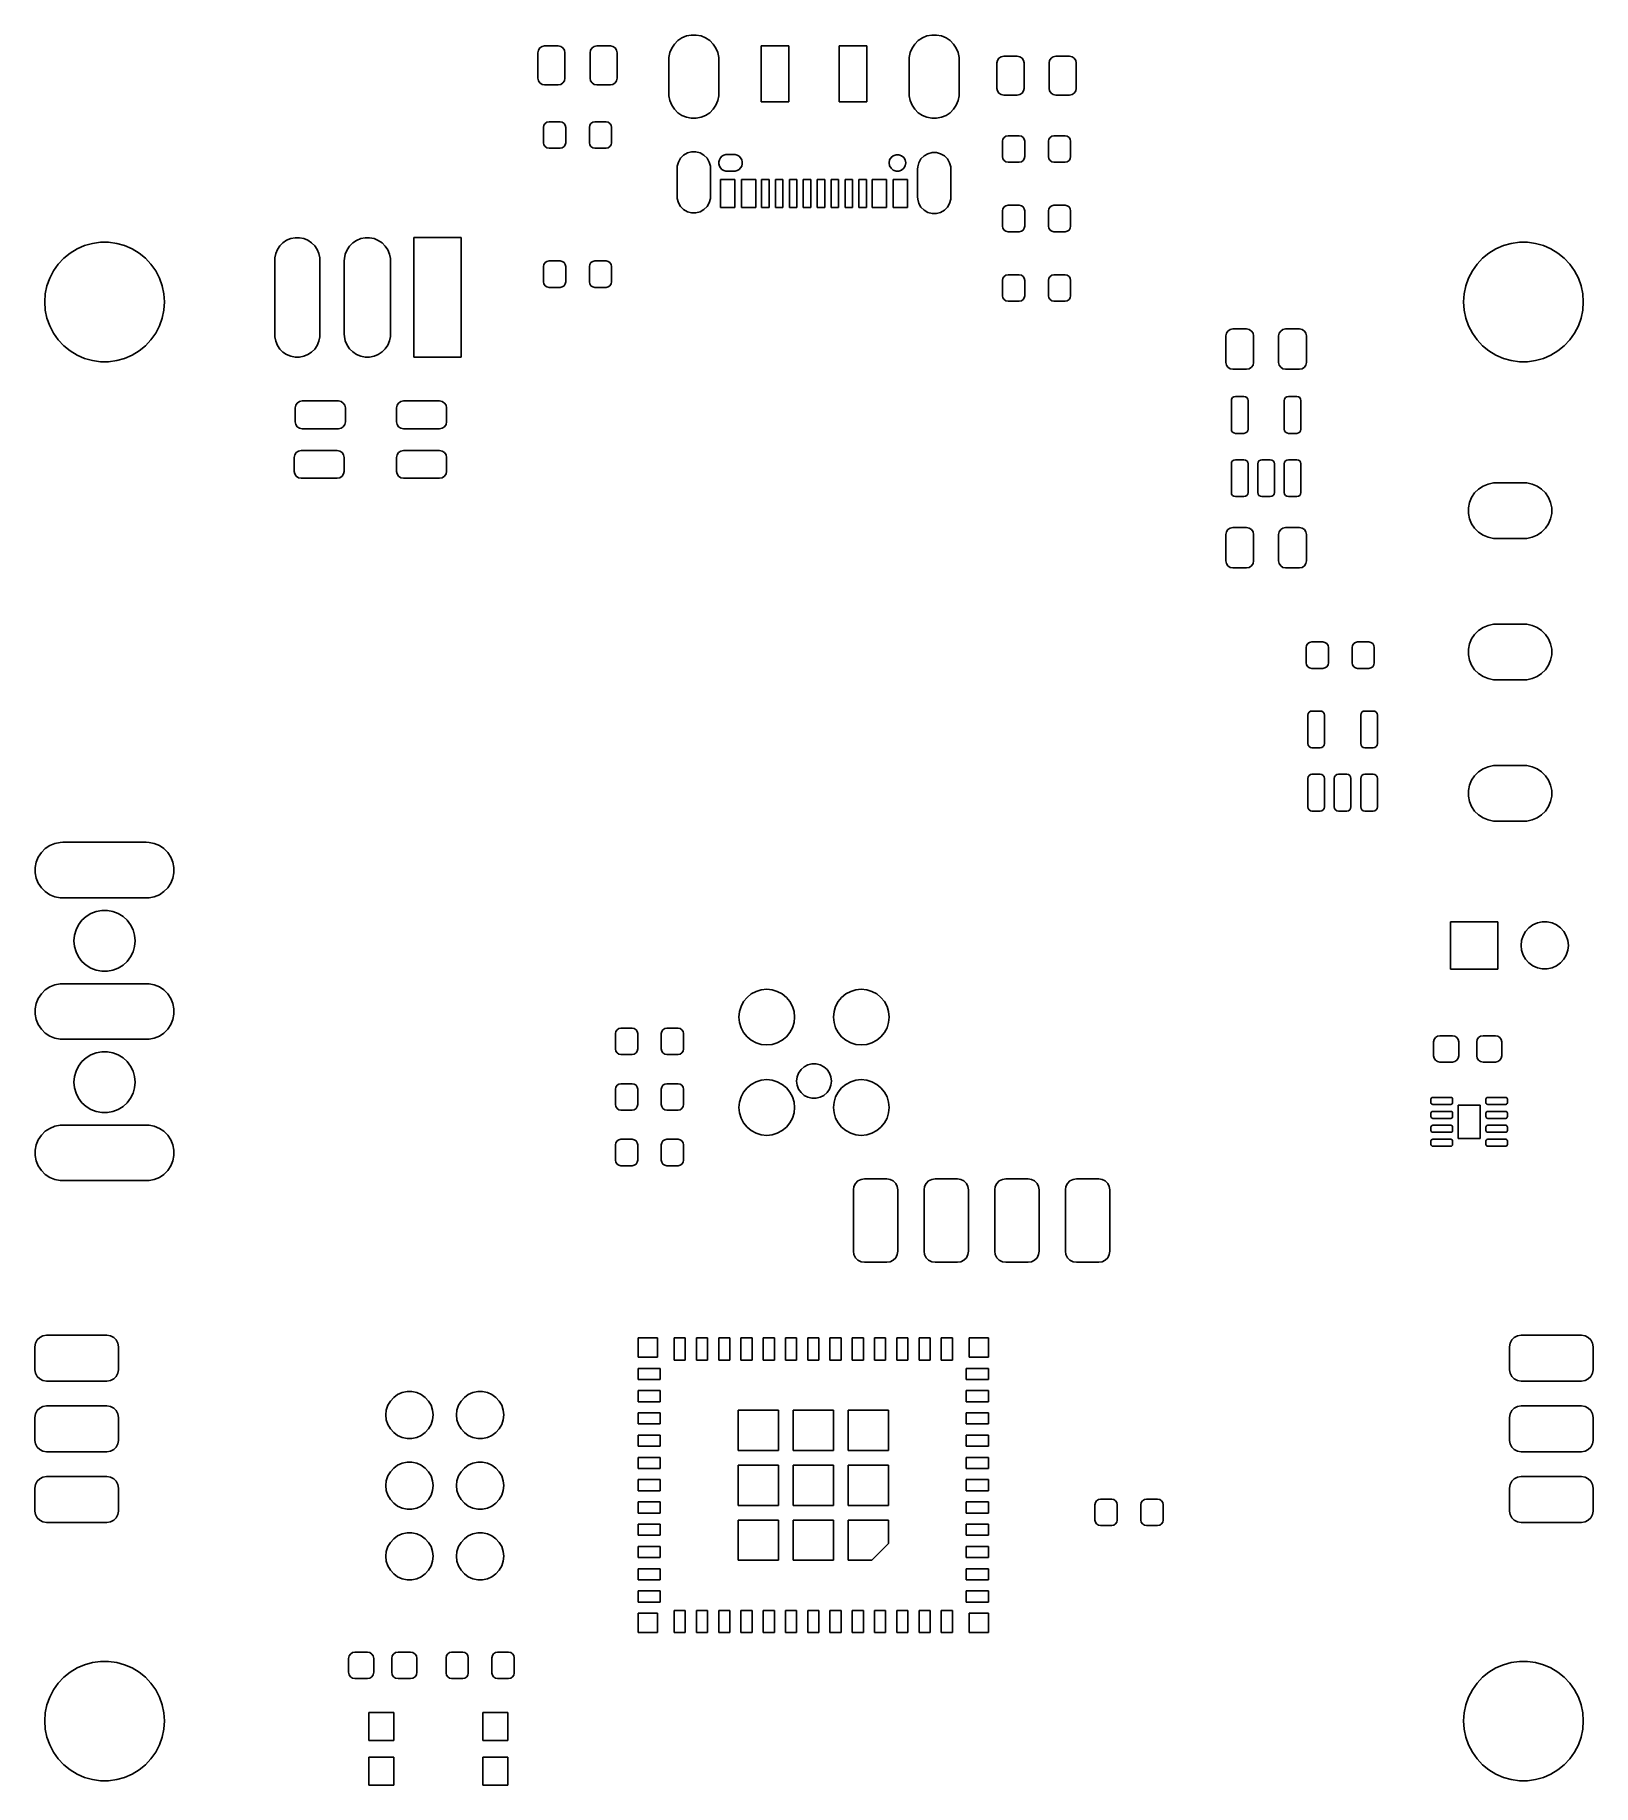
# Model space of a CAD drawing. Extents: x 4.04 to 6.24, y -5.21 to -2.73.
import ezdxf

# ---------------------------------------------------------------- set-up
doc = ezdxf.new("R2010")
doc.units = 0
doc.header["$MEASUREMENT"] = 0
doc.layers.add('BLACK', color=7, linetype='CONTINUOUS')

msp = doc.modelspace()

# ---------------------------------------------------------------- linework, layer by layer
at = {"layer": 'BLACK', "linetype": 'CONTINUOUS'}
for p, q in [((4.753, -2.7488), (4.7566, -2.748)), ((4.7566, -2.748), (4.7758, -2.748)), ((4.7758, -2.748), (4.7795, -2.7488)), ((4.8268, -2.7488), (4.8305, -2.748)), ((4.8305, -2.748), (4.8497, -2.748)), ((4.8497, -2.748), (4.8533, -2.7488)), ((4.9365, -2.751), (4.9403, -2.7452)), ((4.9403, -2.7452), (4.9452, -2.7403)), ((4.9452, -2.7403), (4.951, -2.7365)), ((4.951, -2.7365), (4.9574, -2.7338)), ((4.9574, -2.7338), (4.9642, -2.7325)), ((4.9642, -2.7325), (4.9712, -2.7325)), ((4.9712, -2.7325), (4.978, -2.7338)), ((4.978, -2.7338), (4.9844, -2.7365)), ((4.9844, -2.7365), (4.9902, -2.7403)), ((4.9902, -2.7403), (4.9951, -2.7452)), ((4.9951, -2.7452), (4.999, -2.751)), ((5.063, -2.8268), (5.063, -2.748)), ((5.063, -2.748), (5.1024, -2.748)), ((5.1024, -2.748), (5.1024, -2.8268)), ((5.1732, -2.8268), (5.1732, -2.748)), ((5.1732, -2.748), (5.2126, -2.748)), ((5.2126, -2.748), (5.2126, -2.8268)), ((5.2766, -2.751), (5.2805, -2.7452)), ((5.2805, -2.7452), (5.2854, -2.7403)), ((5.2854, -2.7403), (5.2912, -2.7365)), ((5.2912, -2.7365), (5.2976, -2.7338)), ((5.2976, -2.7338), (5.3044, -2.7325)), ((5.3044, -2.7325), (5.3113, -2.7325)), ((5.3113, -2.7325), (5.3182, -2.7338)), ((5.3182, -2.7338), (5.3246, -2.7365)), ((5.3246, -2.7365), (5.3304, -2.7403)), ((5.3304, -2.7403), (5.3353, -2.7452)), ((5.3353, -2.7452), (5.3391, -2.751)), ((4.747, -2.7576), (4.7478, -2.754)), ((4.747, -2.7936), (4.747, -2.7576)), ((4.7478, -2.754), (4.7499, -2.7508)), ((4.7499, -2.7508), (4.753, -2.7488)), ((4.7795, -2.7488), (4.7826, -2.7508)), ((4.7826, -2.7508), (4.7847, -2.754)), ((4.7847, -2.754), (4.7854, -2.7576)), ((4.7854, -2.7576), (4.7854, -2.7936)), ((4.8209, -2.7576), (4.8216, -2.754)), ((4.8209, -2.7936), (4.8209, -2.7576)), ((4.8216, -2.754), (4.8237, -2.7508)), ((4.8237, -2.7508), (4.8268, -2.7488)), ((4.8533, -2.7488), (4.8564, -2.7508)), ((4.8564, -2.7508), (4.8585, -2.754)), ((4.8585, -2.754), (4.8593, -2.7576)), ((4.8593, -2.7576), (4.8593, -2.7936)), ((4.9323, -2.7677), (4.9325, -2.7642)), ((4.9323, -2.815), (4.9323, -2.7677)), ((4.9325, -2.7642), (4.9338, -2.7574)), ((4.9338, -2.7574), (4.9365, -2.751)), ((4.999, -2.751), (5.0016, -2.7574)), ((5.0016, -2.7574), (5.003, -2.7642)), ((5.003, -2.7642), (5.0031, -2.7677)), ((5.0031, -2.7677), (5.0031, -2.815)), ((5.2724, -2.7677), (5.2726, -2.7642)), ((5.2724, -2.815), (5.2724, -2.7677)), ((5.2726, -2.7642), (5.274, -2.7574)), ((5.274, -2.7574), (5.2766, -2.751)), ((5.3391, -2.751), (5.3418, -2.7574)), ((5.3418, -2.7574), (5.3431, -2.7642)), ((5.3431, -2.7642), (5.3433, -2.7677)), ((5.3433, -2.7677), (5.3433, -2.815)), ((5.3967, -2.772), (5.3974, -2.7684)), ((5.3967, -2.808), (5.3967, -2.772)), ((5.3974, -2.7684), (5.3995, -2.7653)), ((5.3995, -2.7653), (5.4026, -2.7632)), ((5.4026, -2.7632), (5.4062, -2.7624)), ((5.4062, -2.7624), (5.4254, -2.7624)), ((5.4254, -2.7624), (5.4291, -2.7632)), ((5.4291, -2.7632), (5.4322, -2.7653)), ((5.4322, -2.7653), (5.4343, -2.7684)), ((5.4343, -2.7684), (5.435, -2.772)), ((5.435, -2.772), (5.435, -2.808)), ((5.4705, -2.772), (5.4712, -2.7684)), ((5.4705, -2.808), (5.4705, -2.772)), ((5.4712, -2.7684), (5.4733, -2.7653)), ((5.4733, -2.7653), (5.4764, -2.7632)), ((5.4764, -2.7632), (5.4801, -2.7624)), ((5.4801, -2.7624), (5.4993, -2.7624)), ((5.4993, -2.7624), (5.5029, -2.7632)), ((5.5029, -2.7632), (5.506, -2.7653)), ((5.506, -2.7653), (5.5081, -2.7684)), ((5.5081, -2.7684), (5.5089, -2.772)), ((5.5089, -2.772), (5.5089, -2.808)), ((4.7478, -2.7972), (4.747, -2.7936)), ((4.7499, -2.8003), (4.7478, -2.7972)), ((4.7847, -2.7972), (4.7826, -2.8003)), ((4.7854, -2.7936), (4.7847, -2.7972)), ((4.8216, -2.7972), (4.8209, -2.7936)), ((4.8237, -2.8003), (4.8216, -2.7972)), ((4.8585, -2.7972), (4.8564, -2.8003)), ((4.8593, -2.7936), (4.8585, -2.7972)), ((4.753, -2.8024), (4.7499, -2.8003)), ((4.7566, -2.8031), (4.753, -2.8024)), ((4.7758, -2.8031), (4.7566, -2.8031)), ((4.7795, -2.8024), (4.7758, -2.8031)), ((4.7826, -2.8003), (4.7795, -2.8024)), ((4.8268, -2.8024), (4.8237, -2.8003)), ((4.8305, -2.8031), (4.8268, -2.8024)), ((4.8497, -2.8031), (4.8305, -2.8031)), ((4.8533, -2.8024), (4.8497, -2.8031)), ((4.8564, -2.8003), (4.8533, -2.8024)), ((4.9325, -2.8184), (4.9323, -2.815)), ((4.9338, -2.8252), (4.9325, -2.8184)), ((5.003, -2.8184), (5.0016, -2.8252)), ((5.0031, -2.815), (5.003, -2.8184)), ((5.2726, -2.8184), (5.2724, -2.815)), ((5.274, -2.8252), (5.2726, -2.8184)), ((5.3431, -2.8184), (5.3418, -2.8252)), ((5.3433, -2.815), (5.3431, -2.8184)), ((5.3974, -2.8116), (5.3967, -2.808)), ((5.3995, -2.8147), (5.3974, -2.8116)), ((5.4026, -2.8168), (5.3995, -2.8147)), ((5.4062, -2.8176), (5.4026, -2.8168)), ((5.4254, -2.8176), (5.4062, -2.8176)), ((5.4291, -2.8168), (5.4254, -2.8176)), ((5.4322, -2.8147), (5.4291, -2.8168)), ((5.4343, -2.8116), (5.4322, -2.8147)), ((5.435, -2.808), (5.4343, -2.8116)), ((5.4712, -2.8116), (5.4705, -2.808)), ((5.4733, -2.8147), (5.4712, -2.8116)), ((5.4764, -2.8168), (5.4733, -2.8147)), ((5.4801, -2.8176), (5.4764, -2.8168)), ((5.4993, -2.8176), (5.4801, -2.8176)), ((5.5029, -2.8168), (5.4993, -2.8176)), ((5.506, -2.8147), (5.5029, -2.8168)), ((5.5081, -2.8116), (5.506, -2.8147)), ((5.5089, -2.808), (5.5081, -2.8116)), ((4.9365, -2.8317), (4.9338, -2.8252)), ((4.9403, -2.8374), (4.9365, -2.8317)), ((4.9452, -2.8424), (4.9403, -2.8374)), ((4.951, -2.8462), (4.9452, -2.8424)), ((4.9574, -2.8489), (4.951, -2.8462)), ((4.9844, -2.8462), (4.978, -2.8489)), ((4.9902, -2.8424), (4.9844, -2.8462)), ((4.9951, -2.8374), (4.9902, -2.8424)), ((4.999, -2.8317), (4.9951, -2.8374)), ((5.0016, -2.8252), (4.999, -2.8317)), ((5.1024, -2.8268), (5.063, -2.8268)), ((5.2126, -2.8268), (5.1732, -2.8268)), ((5.2766, -2.8317), (5.274, -2.8252)), ((5.2805, -2.8374), (5.2766, -2.8317)), ((5.2854, -2.8424), (5.2805, -2.8374)), ((5.2912, -2.8462), (5.2854, -2.8424)), ((5.2976, -2.8489), (5.2912, -2.8462)), ((5.3246, -2.8462), (5.3182, -2.8489)), ((5.3304, -2.8424), (5.3246, -2.8462)), ((5.3353, -2.8374), (5.3304, -2.8424)), ((5.3391, -2.8317), (5.3353, -2.8374)), ((5.3418, -2.8252), (5.3391, -2.8317)), ((4.7549, -2.8632), (4.7555, -2.8602)), ((4.7549, -2.8848), (4.7549, -2.8632)), ((4.7555, -2.8602), (4.7572, -2.8576)), ((4.7572, -2.8576), (4.7598, -2.8559)), ((4.7598, -2.8559), (4.7628, -2.8553)), ((4.7628, -2.8553), (4.7785, -2.8553)), ((4.7785, -2.8553), (4.7816, -2.8559)), ((4.7816, -2.8559), (4.7841, -2.8576)), ((4.7841, -2.8576), (4.7858, -2.8602)), ((4.7858, -2.8602), (4.7864, -2.8632)), ((4.7864, -2.8632), (4.7864, -2.8848)), ((4.8199, -2.8632), (4.8205, -2.8602)), ((4.8199, -2.8848), (4.8199, -2.8632)), ((4.8205, -2.8602), (4.8222, -2.8576)), ((4.8222, -2.8576), (4.8247, -2.8559)), ((4.8247, -2.8559), (4.8278, -2.8553)), ((4.8278, -2.8553), (4.8435, -2.8553)), ((4.8435, -2.8553), (4.8465, -2.8559)), ((4.8465, -2.8559), (4.8491, -2.8576)), ((4.8491, -2.8576), (4.8508, -2.8602)), ((4.8508, -2.8602), (4.8514, -2.8632)), ((4.8514, -2.8632), (4.8514, -2.8848)), ((4.9642, -2.8502), (4.9574, -2.8489)), ((4.9712, -2.8502), (4.9642, -2.8502)), ((4.978, -2.8489), (4.9712, -2.8502)), ((5.3044, -2.8502), (5.2976, -2.8489)), ((5.3113, -2.8502), (5.3044, -2.8502)), ((5.3182, -2.8489), (5.3113, -2.8502)), ((4.7555, -2.8879), (4.7549, -2.8848)), ((4.7572, -2.8904), (4.7555, -2.8879)), ((4.7598, -2.8921), (4.7572, -2.8904)), ((4.7628, -2.8927), (4.7598, -2.8921)), ((4.7785, -2.8927), (4.7628, -2.8927)), ((4.7816, -2.8921), (4.7785, -2.8927)), ((4.7841, -2.8904), (4.7816, -2.8921)), ((4.7858, -2.8879), (4.7841, -2.8904)), ((4.7864, -2.8848), (4.7858, -2.8879)), ((4.8205, -2.8879), (4.8199, -2.8848)), ((4.8222, -2.8904), (4.8205, -2.8879)), ((4.8247, -2.8921), (4.8222, -2.8904)), ((4.8278, -2.8927), (4.8247, -2.8921)), ((4.8435, -2.8927), (4.8278, -2.8927)), ((4.8465, -2.8921), (4.8435, -2.8927)), ((4.8491, -2.8904), (4.8465, -2.8921)), ((4.8508, -2.8879), (4.8491, -2.8904)), ((4.8514, -2.8848), (4.8508, -2.8879)), ((5.4045, -2.8829), (5.4051, -2.8799)), ((5.4045, -2.9045), (5.4045, -2.8829)), ((5.4051, -2.8799), (5.4068, -2.8773)), ((5.4068, -2.8773), (5.4094, -2.8756)), ((5.4094, -2.8756), (5.4124, -2.875)), ((5.4124, -2.875), (5.4281, -2.875)), ((5.4281, -2.875), (5.4312, -2.8756)), ((5.4312, -2.8756), (5.4337, -2.8773)), ((5.4337, -2.8773), (5.4354, -2.8799)), ((5.4354, -2.8799), (5.436, -2.8829)), ((5.436, -2.8829), (5.436, -2.9045)), ((5.4695, -2.8829), (5.4701, -2.8799)), ((5.4695, -2.9045), (5.4695, -2.8829)), ((5.4701, -2.8799), (5.4718, -2.8773)), ((5.4718, -2.8773), (5.4743, -2.8756)), ((5.4743, -2.8756), (5.4774, -2.875)), ((5.4774, -2.875), (5.4931, -2.875)), ((5.4931, -2.875), (5.4961, -2.8756)), ((5.4961, -2.8756), (5.4987, -2.8773)), ((5.4987, -2.8773), (5.5004, -2.8799)), ((5.5004, -2.8799), (5.501, -2.8829)), ((5.501, -2.8829), (5.501, -2.9045)), ((4.9441, -2.9213), (4.9443, -2.9182)), ((4.9441, -2.9606), (4.9441, -2.9213)), ((4.9443, -2.9182), (4.9459, -2.9122)), ((4.9459, -2.9122), (4.949, -2.9069)), ((4.949, -2.9069), (4.9533, -2.9025)), ((4.9533, -2.9025), (4.9587, -2.8994)), ((4.9587, -2.8994), (4.9646, -2.8978)), ((4.9646, -2.8978), (4.9708, -2.8978)), ((4.9708, -2.8978), (4.9768, -2.8994)), ((4.9768, -2.8994), (4.9821, -2.9025)), ((4.9821, -2.9025), (4.9865, -2.9069)), ((4.9865, -2.9069), (4.9895, -2.9122)), ((4.9895, -2.9122), (4.9911, -2.9182)), ((4.9911, -2.9182), (4.9913, -2.9213)), ((4.9913, -2.9213), (4.9913, -2.9606)), ((5.0031, -2.9118), (5.0039, -2.9089)), ((5.0031, -2.9149), (5.0031, -2.9118)), ((5.0039, -2.9179), (5.0031, -2.9149)), ((5.0039, -2.9089), (5.0054, -2.9062)), ((5.0054, -2.9206), (5.0039, -2.9179)), ((5.0054, -2.9062), (5.0076, -2.904)), ((5.0076, -2.9228), (5.0054, -2.9206)), ((5.0076, -2.904), (5.0102, -2.9025)), ((5.0102, -2.9025), (5.0132, -2.9017)), ((5.0132, -2.9017), (5.0148, -2.9016)), ((5.0148, -2.9016), (5.0246, -2.9016)), ((5.0246, -2.9016), (5.0261, -2.9017)), ((5.0261, -2.9017), (5.0291, -2.9025)), ((5.0291, -2.9025), (5.0318, -2.904)), ((5.0318, -2.904), (5.034, -2.9062)), ((5.034, -2.9206), (5.0318, -2.9228)), ((5.034, -2.9062), (5.0355, -2.9089)), ((5.0355, -2.9179), (5.034, -2.9206)), ((5.0355, -2.9089), (5.0363, -2.9118)), ((5.0363, -2.9149), (5.0355, -2.9179)), ((5.0363, -2.9118), (5.0363, -2.9149)), ((5.2441, -2.9134), (5.2448, -2.9093)), ((5.2448, -2.9174), (5.2441, -2.9134)), ((5.2448, -2.9093), (5.2469, -2.9058)), ((5.2469, -2.921), (5.2448, -2.9174)), ((5.2469, -2.9058), (5.25, -2.9032)), ((5.25, -2.9236), (5.2469, -2.921)), ((5.25, -2.9032), (5.2539, -2.9018)), ((5.2539, -2.9018), (5.258, -2.9018)), ((5.258, -2.9018), (5.2618, -2.9032)), ((5.2618, -2.9032), (5.265, -2.9058)), ((5.265, -2.921), (5.2618, -2.9236)), ((5.265, -2.9058), (5.267, -2.9093)), ((5.267, -2.9174), (5.265, -2.921)), ((5.267, -2.9093), (5.2677, -2.9134)), ((5.2677, -2.9134), (5.267, -2.9174)), ((5.2843, -2.9222), (5.2845, -2.9192)), ((5.2845, -2.9192), (5.2861, -2.9132)), ((5.2861, -2.9132), (5.2891, -2.9079)), ((5.2891, -2.9079), (5.2935, -2.9035)), ((5.2935, -2.9035), (5.2988, -2.9004)), ((5.2988, -2.9004), (5.3048, -2.8988)), ((5.3048, -2.8988), (5.311, -2.8988)), ((5.311, -2.8988), (5.3169, -2.9004)), ((5.3169, -2.9004), (5.3223, -2.9035)), ((5.3223, -2.9035), (5.3266, -2.9079)), ((5.3266, -2.9079), (5.3297, -2.9132)), ((5.3297, -2.9132), (5.3313, -2.9192)), ((5.3313, -2.9192), (5.3315, -2.9222)), ((5.4051, -2.9075), (5.4045, -2.9045)), ((5.4068, -2.9101), (5.4051, -2.9075)), ((5.4094, -2.9118), (5.4068, -2.9101)), ((5.4124, -2.9124), (5.4094, -2.9118)), ((5.4281, -2.9124), (5.4124, -2.9124)), ((5.4312, -2.9118), (5.4281, -2.9124)), ((5.4337, -2.9101), (5.4312, -2.9118)), ((5.4354, -2.9075), (5.4337, -2.9101)), ((5.436, -2.9045), (5.4354, -2.9075)), ((5.4701, -2.9075), (5.4695, -2.9045)), ((5.4718, -2.9101), (5.4701, -2.9075)), ((5.4743, -2.9118), (5.4718, -2.9101)), ((5.4774, -2.9124), (5.4743, -2.9118)), ((5.4931, -2.9124), (5.4774, -2.9124)), ((5.4961, -2.9118), (5.4931, -2.9124)), ((5.4987, -2.9101), (5.4961, -2.9118)), ((5.5004, -2.9075), (5.4987, -2.9101)), ((5.501, -2.9045), (5.5004, -2.9075)), ((5.0055, -2.9764), (5.0055, -2.937)), ((5.0055, -2.937), (5.026, -2.937)), ((5.0102, -2.9243), (5.0076, -2.9228)), ((5.0132, -2.9251), (5.0102, -2.9243)), ((5.0148, -2.9252), (5.0132, -2.9251)), ((5.0246, -2.9252), (5.0148, -2.9252)), ((5.0261, -2.9251), (5.0246, -2.9252)), ((5.026, -2.937), (5.026, -2.9764)), ((5.0291, -2.9243), (5.0261, -2.9251)), ((5.0318, -2.9228), (5.0291, -2.9243)), ((5.035, -2.9764), (5.035, -2.937)), ((5.035, -2.937), (5.0555, -2.937)), ((5.0555, -2.937), (5.0555, -2.9764)), ((5.0636, -2.9764), (5.0636, -2.937)), ((5.0636, -2.937), (5.0742, -2.937)), ((5.0742, -2.937), (5.0742, -2.9764)), ((5.0833, -2.9764), (5.0833, -2.937)), ((5.0833, -2.937), (5.0939, -2.937)), ((5.0939, -2.937), (5.0939, -2.9764)), ((5.103, -2.9764), (5.103, -2.937)), ((5.103, -2.937), (5.1136, -2.937)), ((5.1136, -2.937), (5.1136, -2.9764)), ((5.1226, -2.9764), (5.1226, -2.937)), ((5.1226, -2.937), (5.1333, -2.937)), ((5.1333, -2.937), (5.1333, -2.9764)), ((5.1423, -2.9764), (5.1423, -2.937)), ((5.1423, -2.937), (5.153, -2.937)), ((5.153, -2.937), (5.153, -2.9764)), ((5.162, -2.9764), (5.162, -2.937)), ((5.162, -2.937), (5.1726, -2.937)), ((5.1726, -2.937), (5.1726, -2.9764)), ((5.1817, -2.9764), (5.1817, -2.937)), ((5.1817, -2.937), (5.1923, -2.937)), ((5.1923, -2.937), (5.1923, -2.9764)), ((5.2014, -2.9764), (5.2014, -2.937)), ((5.2014, -2.937), (5.212, -2.937)), ((5.212, -2.937), (5.212, -2.9764)), ((5.2201, -2.9764), (5.2201, -2.937)), ((5.2201, -2.937), (5.2406, -2.937)), ((5.2406, -2.937), (5.2406, -2.9764)), ((5.2496, -2.9764), (5.2496, -2.937)), ((5.2496, -2.937), (5.2701, -2.937)), ((5.2539, -2.925), (5.25, -2.9236)), ((5.258, -2.925), (5.2539, -2.925)), ((5.2618, -2.9236), (5.258, -2.925)), ((5.2701, -2.937), (5.2701, -2.9764)), ((5.2843, -2.9616), (5.2843, -2.9222)), ((5.3315, -2.9222), (5.3315, -2.9616)), ((4.9443, -2.9637), (4.9441, -2.9606)), ((4.9459, -2.9697), (4.9443, -2.9637)), ((4.949, -2.975), (4.9459, -2.9697)), ((4.9895, -2.9697), (4.9865, -2.975)), ((4.9911, -2.9637), (4.9895, -2.9697)), ((4.9913, -2.9606), (4.9911, -2.9637)), ((5.2845, -2.9647), (5.2843, -2.9616)), ((5.2861, -2.9707), (5.2845, -2.9647)), ((5.2891, -2.976), (5.2861, -2.9707)), ((5.3297, -2.9707), (5.3266, -2.976)), ((5.3313, -2.9647), (5.3297, -2.9707)), ((5.3315, -2.9616), (5.3313, -2.9647)), ((4.9533, -2.9794), (4.949, -2.975)), ((4.9587, -2.9825), (4.9533, -2.9794)), ((4.9646, -2.984), (4.9587, -2.9825)), ((4.9708, -2.984), (4.9646, -2.984)), ((4.9768, -2.9825), (4.9708, -2.984)), ((4.9821, -2.9794), (4.9768, -2.9825)), ((4.9865, -2.975), (4.9821, -2.9794)), ((5.026, -2.9764), (5.0055, -2.9764)), ((5.0555, -2.9764), (5.035, -2.9764)), ((5.0742, -2.9764), (5.0636, -2.9764)), ((5.0939, -2.9764), (5.0833, -2.9764)), ((5.1136, -2.9764), (5.103, -2.9764)), ((5.1333, -2.9764), (5.1226, -2.9764)), ((5.153, -2.9764), (5.1423, -2.9764)), ((5.1726, -2.9764), (5.162, -2.9764)), ((5.1923, -2.9764), (5.1817, -2.9764)), ((5.212, -2.9764), (5.2014, -2.9764)), ((5.2406, -2.9764), (5.2201, -2.9764)), ((5.2701, -2.9764), (5.2496, -2.9764)), ((5.2935, -2.9804), (5.2891, -2.976)), ((5.2988, -2.9834), (5.2935, -2.9804)), ((5.3048, -2.985), (5.2988, -2.9834)), ((5.311, -2.985), (5.3048, -2.985)), ((5.3169, -2.9834), (5.311, -2.985)), ((5.3223, -2.9804), (5.3169, -2.9834)), ((5.3266, -2.976), (5.3223, -2.9804)), ((5.4045, -2.9813), (5.4051, -2.9783)), ((5.4045, -3.003), (5.4045, -2.9813)), ((5.4051, -2.9783), (5.4068, -2.9757)), ((5.4068, -2.9757), (5.4094, -2.974)), ((5.4094, -2.974), (5.4124, -2.9734)), ((5.4124, -2.9734), (5.4281, -2.9734)), ((5.4281, -2.9734), (5.4312, -2.974)), ((5.4312, -2.974), (5.4337, -2.9757)), ((5.4337, -2.9757), (5.4354, -2.9783)), ((5.4354, -2.9783), (5.436, -2.9813)), ((5.436, -2.9813), (5.436, -3.003)), ((5.4695, -2.9813), (5.4701, -2.9783)), ((5.4695, -3.003), (5.4695, -2.9813)), ((5.4701, -2.9783), (5.4718, -2.9757)), ((5.4718, -2.9757), (5.4743, -2.974)), ((5.4743, -2.974), (5.4774, -2.9734)), ((5.4774, -2.9734), (5.4931, -2.9734)), ((5.4931, -2.9734), (5.4961, -2.974)), ((5.4961, -2.974), (5.4987, -2.9757)), ((5.4987, -2.9757), (5.5004, -2.9783)), ((5.5004, -2.9783), (5.501, -2.9813)), ((5.501, -2.9813), (5.501, -3.003)), ((4.3915, -3.0229), (4.3973, -3.0205)), ((4.3973, -3.0205), (4.4034, -3.0193)), ((4.4034, -3.0193), (4.4097, -3.0193)), ((4.4097, -3.0193), (4.4158, -3.0205)), ((4.4158, -3.0205), (4.4216, -3.0229)), ((4.4904, -3.023), (4.4963, -3.0206)), ((4.4963, -3.0206), (4.5026, -3.0193)), ((4.5026, -3.0193), (4.509, -3.0193)), ((4.509, -3.0193), (4.5153, -3.0206)), ((4.5153, -3.0206), (4.5212, -3.023)), ((4.5715, -3.1885), (4.5715, -3.0192)), ((4.5715, -3.0192), (4.6385, -3.0192)), ((4.6385, -3.0192), (4.6385, -3.1885)), ((5.4051, -3.006), (5.4045, -3.003)), ((5.4068, -3.0085), (5.4051, -3.006)), ((5.4094, -3.0102), (5.4068, -3.0085)), ((5.4124, -3.0108), (5.4094, -3.0102)), ((5.4281, -3.0108), (5.4124, -3.0108)), ((5.4312, -3.0102), (5.4281, -3.0108)), ((5.4337, -3.0085), (5.4312, -3.0102)), ((5.4354, -3.006), (5.4337, -3.0085)), ((5.436, -3.003), (5.4354, -3.006)), ((5.4701, -3.006), (5.4695, -3.003)), ((5.4718, -3.0085), (5.4701, -3.006)), ((5.4743, -3.0102), (5.4718, -3.0085)), ((5.4774, -3.0108), (5.4743, -3.0102)), ((5.4931, -3.0108), (5.4774, -3.0108)), ((5.4961, -3.0102), (5.4931, -3.0108)), ((5.4987, -3.0085), (5.4961, -3.0102)), ((5.5004, -3.006), (5.4987, -3.0085)), ((5.501, -3.003), (5.5004, -3.006)), ((4.0761, -3.0484), (4.085, -3.0411)), ((4.085, -3.0411), (4.0949, -3.0351)), ((4.0949, -3.0351), (4.1055, -3.0305)), ((4.1055, -3.0305), (4.1166, -3.0274)), ((4.1166, -3.0274), (4.1281, -3.0258)), ((4.1281, -3.0258), (4.1396, -3.0258)), ((4.1396, -3.0258), (4.1511, -3.0274)), ((4.1511, -3.0274), (4.1622, -3.0305)), ((4.1622, -3.0305), (4.1728, -3.0351)), ((4.1728, -3.0351), (4.1827, -3.0411)), ((4.1827, -3.0411), (4.1916, -3.0484)), ((4.3748, -3.0479), (4.3761, -3.0418)), ((4.3761, -3.0418), (4.3785, -3.036)), ((4.3785, -3.036), (4.3819, -3.0308)), ((4.3819, -3.0308), (4.3863, -3.0264)), ((4.3863, -3.0264), (4.3915, -3.0229)), ((4.4216, -3.0229), (4.4268, -3.0264)), ((4.4268, -3.0264), (4.4312, -3.0308)), ((4.4312, -3.0308), (4.4347, -3.036)), ((4.4347, -3.036), (4.4371, -3.0418)), ((4.4371, -3.0418), (4.4383, -3.0479)), ((4.4733, -3.0486), (4.4745, -3.0424)), ((4.4745, -3.0424), (4.477, -3.0364)), ((4.477, -3.0364), (4.4805, -3.0311)), ((4.4805, -3.0311), (4.4851, -3.0266)), ((4.4851, -3.0266), (4.4904, -3.023)), ((4.5212, -3.023), (4.5265, -3.0266)), ((4.5265, -3.0266), (4.531, -3.0311)), ((4.531, -3.0311), (4.5346, -3.0364)), ((4.5346, -3.0364), (4.5371, -3.0424)), ((4.5371, -3.0424), (4.5383, -3.0486)), ((6.084, -3.0484), (6.0929, -3.0411)), ((6.0929, -3.0411), (6.1028, -3.0351)), ((6.1028, -3.0351), (6.1134, -3.0305)), ((6.1134, -3.0305), (6.1245, -3.0274)), ((6.1245, -3.0274), (6.136, -3.0258)), ((6.136, -3.0258), (6.1475, -3.0258)), ((6.1475, -3.0258), (6.159, -3.0274)), ((6.159, -3.0274), (6.1701, -3.0305)), ((6.1701, -3.0305), (6.1807, -3.0351)), ((6.1807, -3.0351), (6.1905, -3.0411)), ((6.1905, -3.0411), (6.1995, -3.0484)), ((4.0562, -3.0765), (4.0615, -3.0663)), ((4.0615, -3.0663), (4.0682, -3.0568)), ((4.0682, -3.0568), (4.0761, -3.0484)), ((4.1916, -3.0484), (4.1995, -3.0568)), ((4.1995, -3.0568), (4.2062, -3.0663)), ((4.2062, -3.0663), (4.2115, -3.0765)), ((4.3747, -3.0511), (4.3748, -3.0479)), ((4.3747, -3.1566), (4.3747, -3.0511)), ((4.4383, -3.0479), (4.4385, -3.0511)), ((4.4385, -3.0511), (4.4385, -3.1566)), ((4.4731, -3.0519), (4.4733, -3.0486)), ((4.4731, -3.1558), (4.4731, -3.0519)), ((4.5383, -3.0486), (4.5385, -3.0519)), ((4.5385, -3.0519), (4.5385, -3.1558)), ((4.7549, -3.06), (4.7555, -3.057)), ((4.7549, -3.0817), (4.7549, -3.06)), ((4.7555, -3.057), (4.7572, -3.0545)), ((4.7572, -3.0545), (4.7598, -3.0528)), ((4.7598, -3.0528), (4.7628, -3.0522)), ((4.7628, -3.0522), (4.7785, -3.0522)), ((4.7785, -3.0522), (4.7816, -3.0528)), ((4.7816, -3.0528), (4.7841, -3.0545)), ((4.7841, -3.0545), (4.7858, -3.057)), ((4.7858, -3.057), (4.7864, -3.06)), ((4.7864, -3.06), (4.7864, -3.0817)), ((4.8199, -3.06), (4.8205, -3.057)), ((4.8199, -3.0817), (4.8199, -3.06)), ((4.8205, -3.057), (4.8222, -3.0545)), ((4.8222, -3.0545), (4.8247, -3.0528)), ((4.8247, -3.0528), (4.8278, -3.0522)), ((4.8278, -3.0522), (4.8435, -3.0522)), ((4.8435, -3.0522), (4.8465, -3.0528)), ((4.8465, -3.0528), (4.8491, -3.0545)), ((4.8491, -3.0545), (4.8508, -3.057)), ((4.8508, -3.057), (4.8514, -3.06)), ((4.8514, -3.06), (4.8514, -3.0817)), ((6.0641, -3.0765), (6.0694, -3.0663)), ((6.0694, -3.0663), (6.0761, -3.0568)), ((6.0761, -3.0568), (6.084, -3.0484)), ((6.1995, -3.0484), (6.2074, -3.0568)), ((6.2074, -3.0568), (6.2141, -3.0663)), ((6.2141, -3.0663), (6.2194, -3.0765)), ((4.05, -3.0987), (4.0524, -3.0874)), ((4.0524, -3.0874), (4.0562, -3.0765)), ((4.2115, -3.0765), (4.2154, -3.0874)), ((4.2154, -3.0874), (4.2177, -3.0987)), ((4.7555, -3.0847), (4.7549, -3.0817)), ((4.7572, -3.0873), (4.7555, -3.0847)), ((4.7598, -3.089), (4.7572, -3.0873)), ((4.7628, -3.0896), (4.7598, -3.089)), ((4.7785, -3.0896), (4.7628, -3.0896)), ((4.7816, -3.089), (4.7785, -3.0896)), ((4.7841, -3.0873), (4.7816, -3.089)), ((4.7858, -3.0847), (4.7841, -3.0873)), ((4.7864, -3.0817), (4.7858, -3.0847)), ((4.8205, -3.0847), (4.8199, -3.0817)), ((4.8222, -3.0873), (4.8205, -3.0847)), ((4.8247, -3.089), (4.8222, -3.0873)), ((4.8278, -3.0896), (4.8247, -3.089)), ((4.8435, -3.0896), (4.8278, -3.0896)), ((4.8465, -3.089), (4.8435, -3.0896)), ((4.8491, -3.0873), (4.8465, -3.089)), ((4.8508, -3.0847), (4.8491, -3.0873)), ((4.8514, -3.0817), (4.8508, -3.0847)), ((5.4045, -3.0797), (5.4051, -3.0767)), ((5.4045, -3.1014), (5.4045, -3.0797)), ((5.4051, -3.0767), (5.4068, -3.0742)), ((5.4068, -3.0742), (5.4094, -3.0724)), ((5.4094, -3.0724), (5.4124, -3.0719)), ((5.4124, -3.0719), (5.4281, -3.0719)), ((5.4281, -3.0719), (5.4312, -3.0724)), ((5.4312, -3.0724), (5.4337, -3.0742)), ((5.4337, -3.0742), (5.4354, -3.0767)), ((5.4354, -3.0767), (5.436, -3.0797)), ((5.436, -3.0797), (5.436, -3.1014)), ((5.4695, -3.0797), (5.4701, -3.0767)), ((5.4695, -3.1014), (5.4695, -3.0797)), ((5.4701, -3.0767), (5.4718, -3.0742)), ((5.4718, -3.0742), (5.4743, -3.0724)), ((5.4743, -3.0724), (5.4774, -3.0719)), ((5.4774, -3.0719), (5.4931, -3.0719)), ((5.4931, -3.0719), (5.4961, -3.0724)), ((5.4961, -3.0724), (5.4987, -3.0742)), ((5.4987, -3.0742), (5.5004, -3.0767)), ((5.5004, -3.0767), (5.501, -3.0797)), ((5.501, -3.0797), (5.501, -3.1014)), ((6.0579, -3.0987), (6.0602, -3.0874)), ((6.0602, -3.0874), (6.0641, -3.0765)), ((6.2194, -3.0765), (6.2232, -3.0874)), ((6.2232, -3.0874), (6.2256, -3.0987)), ((4.0492, -3.1102), (4.05, -3.0987)), ((4.05, -3.1218), (4.0492, -3.1102)), ((4.2177, -3.0987), (4.2185, -3.1102)), ((4.2185, -3.1102), (4.2177, -3.1218)), ((5.4051, -3.1044), (5.4045, -3.1014)), ((5.4068, -3.1069), (5.4051, -3.1044)), ((5.4094, -3.1087), (5.4068, -3.1069)), ((5.4124, -3.1093), (5.4094, -3.1087)), ((5.4281, -3.1093), (5.4124, -3.1093)), ((5.4312, -3.1087), (5.4281, -3.1093)), ((5.4337, -3.1069), (5.4312, -3.1087)), ((5.4354, -3.1044), (5.4337, -3.1069)), ((5.436, -3.1014), (5.4354, -3.1044)), ((5.4701, -3.1044), (5.4695, -3.1014)), ((5.4718, -3.1069), (5.4701, -3.1044)), ((5.4743, -3.1087), (5.4718, -3.1069)), ((5.4774, -3.1093), (5.4743, -3.1087)), ((5.4931, -3.1093), (5.4774, -3.1093)), ((5.4961, -3.1087), (5.4931, -3.1093)), ((5.4987, -3.1069), (5.4961, -3.1087)), ((5.5004, -3.1044), (5.4987, -3.1069)), ((5.501, -3.1014), (5.5004, -3.1044)), ((6.0571, -3.1102), (6.0579, -3.0987)), ((6.0579, -3.1218), (6.0571, -3.1102)), ((6.2256, -3.0987), (6.2264, -3.1102)), ((6.2264, -3.1102), (6.2256, -3.1218)), ((4.0524, -3.1331), (4.05, -3.1218)), ((4.0562, -3.144), (4.0524, -3.1331)), ((4.0615, -3.1542), (4.0562, -3.144)), ((4.2115, -3.144), (4.2062, -3.1542)), ((4.2154, -3.1331), (4.2115, -3.144)), ((4.2177, -3.1218), (4.2154, -3.1331)), ((6.0602, -3.1331), (6.0579, -3.1218)), ((6.0641, -3.144), (6.0602, -3.1331)), ((6.0694, -3.1542), (6.0641, -3.144)), ((6.2194, -3.144), (6.2141, -3.1542)), ((6.2232, -3.1331), (6.2194, -3.144)), ((6.2256, -3.1218), (6.2232, -3.1331)), ((4.0682, -3.1637), (4.0615, -3.1542)), ((4.0761, -3.1721), (4.0682, -3.1637)), ((4.1995, -3.1637), (4.1916, -3.1721)), ((4.2062, -3.1542), (4.1995, -3.1637)), ((4.3748, -3.1597), (4.3747, -3.1566)), ((4.3761, -3.1658), (4.3748, -3.1597)), ((4.3785, -3.1716), (4.3761, -3.1658)), ((4.4371, -3.1658), (4.4347, -3.1716)), ((4.4383, -3.1597), (4.4371, -3.1658)), ((4.4385, -3.1566), (4.4383, -3.1597)), ((4.4733, -3.159), (4.4731, -3.1558)), ((4.4745, -3.1653), (4.4733, -3.159)), ((4.477, -3.1712), (4.4745, -3.1653)), ((4.5371, -3.1653), (4.5346, -3.1712)), ((4.5383, -3.159), (4.5371, -3.1653)), ((4.5385, -3.1558), (4.5383, -3.159)), ((5.7205, -3.1583), (5.7213, -3.1545)), ((5.7205, -3.1957), (5.7205, -3.1583)), ((5.7213, -3.1545), (5.7234, -3.1513)), ((5.7234, -3.1513), (5.7266, -3.1492)), ((5.7266, -3.1492), (5.7304, -3.1484)), ((5.7304, -3.1484), (5.75, -3.1484)), ((5.75, -3.1484), (5.7538, -3.1492)), ((5.7538, -3.1492), (5.757, -3.1513)), ((5.757, -3.1513), (5.7591, -3.1545)), ((5.7591, -3.1545), (5.7599, -3.1583)), ((5.7599, -3.1583), (5.7599, -3.1957)), ((5.7953, -3.1583), (5.7961, -3.1545)), ((5.7953, -3.1957), (5.7953, -3.1583)), ((5.7961, -3.1545), (5.7982, -3.1513)), ((5.7982, -3.1513), (5.8014, -3.1492)), ((5.8014, -3.1492), (5.8052, -3.1484)), ((5.8052, -3.1484), (5.8248, -3.1484)), ((5.8248, -3.1484), (5.8286, -3.1492)), ((5.8286, -3.1492), (5.8318, -3.1513)), ((5.8318, -3.1513), (5.8339, -3.1545)), ((5.8339, -3.1545), (5.8347, -3.1583)), ((5.8347, -3.1583), (5.8347, -3.1957)), ((6.0761, -3.1637), (6.0694, -3.1542)), ((6.084, -3.1721), (6.0761, -3.1637)), ((6.2074, -3.1637), (6.1995, -3.1721)), ((6.2141, -3.1542), (6.2074, -3.1637)), ((4.085, -3.1794), (4.0761, -3.1721)), ((4.0949, -3.1854), (4.085, -3.1794)), ((4.1055, -3.19), (4.0949, -3.1854)), ((4.1166, -3.1931), (4.1055, -3.19)), ((4.1281, -3.1947), (4.1166, -3.1931)), ((4.1511, -3.1931), (4.1396, -3.1947)), ((4.1622, -3.19), (4.1511, -3.1931)), ((4.1728, -3.1854), (4.1622, -3.19)), ((4.1827, -3.1794), (4.1728, -3.1854)), ((4.1916, -3.1721), (4.1827, -3.1794)), ((4.3819, -3.1768), (4.3785, -3.1716)), ((4.3863, -3.1812), (4.3819, -3.1768)), ((4.3915, -3.1847), (4.3863, -3.1812)), ((4.3973, -3.1871), (4.3915, -3.1847)), ((4.4034, -3.1883), (4.3973, -3.1871)), ((4.4097, -3.1883), (4.4034, -3.1883)), ((4.4158, -3.1871), (4.4097, -3.1883)), ((4.4216, -3.1847), (4.4158, -3.1871)), ((4.4268, -3.1812), (4.4216, -3.1847)), ((4.4312, -3.1768), (4.4268, -3.1812)), ((4.4347, -3.1716), (4.4312, -3.1768)), ((4.4805, -3.1765), (4.477, -3.1712)), ((4.4851, -3.181), (4.4805, -3.1765)), ((4.4904, -3.1846), (4.4851, -3.181)), ((4.4963, -3.1871), (4.4904, -3.1846)), ((4.5026, -3.1883), (4.4963, -3.1871)), ((4.509, -3.1883), (4.5026, -3.1883)), ((4.5153, -3.1871), (4.509, -3.1883)), ((4.5212, -3.1846), (4.5153, -3.1871)), ((4.5265, -3.181), (4.5212, -3.1846)), ((4.531, -3.1765), (4.5265, -3.181)), ((4.5346, -3.1712), (4.531, -3.1765)), ((4.6385, -3.1885), (4.5715, -3.1885)), ((6.0929, -3.1794), (6.084, -3.1721)), ((6.1028, -3.1854), (6.0929, -3.1794)), ((6.1134, -3.19), (6.1028, -3.1854)), ((6.1245, -3.1931), (6.1134, -3.19)), ((6.136, -3.1947), (6.1245, -3.1931)), ((6.159, -3.1931), (6.1475, -3.1947)), ((6.1701, -3.19), (6.159, -3.1931)), ((6.1807, -3.1854), (6.1701, -3.19)), ((6.1905, -3.1794), (6.1807, -3.1854)), ((6.1995, -3.1721), (6.1905, -3.1794)), ((4.1396, -3.1947), (4.1281, -3.1947)), ((5.7213, -3.1995), (5.7205, -3.1957)), ((5.7234, -3.2026), (5.7213, -3.1995)), ((5.7266, -3.2048), (5.7234, -3.2026)), ((5.7304, -3.2055), (5.7266, -3.2048)), ((5.75, -3.2055), (5.7304, -3.2055)), ((5.7538, -3.2048), (5.75, -3.2055)), ((5.757, -3.2026), (5.7538, -3.2048)), ((5.7591, -3.1995), (5.757, -3.2026)), ((5.7599, -3.1957), (5.7591, -3.1995)), ((5.7961, -3.1995), (5.7953, -3.1957)), ((5.7982, -3.2026), (5.7961, -3.1995)), ((5.8014, -3.2048), (5.7982, -3.2026)), ((5.8052, -3.2055), (5.8014, -3.2048)), ((5.8248, -3.2055), (5.8052, -3.2055)), ((5.8286, -3.2048), (5.8248, -3.2055)), ((5.8318, -3.2026), (5.8286, -3.2048)), ((5.8339, -3.1995), (5.8318, -3.2026)), ((5.8347, -3.1957), (5.8339, -3.1995)), ((6.1475, -3.1947), (6.136, -3.1947)), ((4.4037, -3.2601), (4.4044, -3.2564)), ((4.4037, -3.2798), (4.4037, -3.2601)), ((4.4044, -3.2564), (4.4066, -3.2532)), ((4.4066, -3.2532), (4.4098, -3.251)), ((4.4098, -3.251), (4.4135, -3.2503)), ((4.4135, -3.2503), (4.4647, -3.2503)), ((4.4647, -3.2503), (4.4685, -3.251)), ((4.4685, -3.251), (4.4717, -3.2532)), ((4.4717, -3.2532), (4.4738, -3.2564)), ((4.4738, -3.2564), (4.4746, -3.2601)), ((4.4746, -3.2601), (4.4746, -3.2798)), ((4.547, -3.2601), (4.5478, -3.2564)), ((4.547, -3.2798), (4.547, -3.2601)), ((4.5478, -3.2564), (4.5499, -3.2532)), ((4.5499, -3.2532), (4.5531, -3.251)), ((4.5531, -3.251), (4.5569, -3.2503)), ((4.5569, -3.2503), (4.608, -3.2503)), ((4.608, -3.2503), (4.6118, -3.251)), ((4.6118, -3.251), (4.615, -3.2532)), ((4.615, -3.2532), (4.6171, -3.2564)), ((4.6171, -3.2564), (4.6179, -3.2601)), ((4.6179, -3.2601), (4.6179, -3.2798)), ((5.7284, -3.2498), (5.7288, -3.2476)), ((5.7284, -3.2902), (5.7284, -3.2498)), ((5.7288, -3.2476), (5.7301, -3.2456)), ((5.7301, -3.2456), (5.732, -3.2444)), ((5.732, -3.2444), (5.7343, -3.2439)), ((5.7343, -3.2439), (5.7461, -3.2439)), ((5.7461, -3.2439), (5.7484, -3.2444)), ((5.7484, -3.2444), (5.7503, -3.2456)), ((5.7503, -3.2456), (5.7516, -3.2476)), ((5.7516, -3.2476), (5.752, -3.2498)), ((5.752, -3.2498), (5.752, -3.2902)), ((5.8032, -3.2498), (5.8036, -3.2476)), ((5.8032, -3.2902), (5.8032, -3.2498)), ((5.8036, -3.2476), (5.8049, -3.2456)), ((5.8049, -3.2456), (5.8068, -3.2444)), ((5.8068, -3.2444), (5.8091, -3.2439)), ((5.8091, -3.2439), (5.8209, -3.2439)), ((5.8209, -3.2439), (5.8232, -3.2444)), ((5.8232, -3.2444), (5.8251, -3.2456)), ((5.8251, -3.2456), (5.8264, -3.2476)), ((5.8264, -3.2476), (5.8268, -3.2498)), ((5.8268, -3.2498), (5.8268, -3.2902)), ((4.4044, -3.2836), (4.4037, -3.2798)), ((4.4066, -3.2868), (4.4044, -3.2836)), ((4.4098, -3.2889), (4.4066, -3.2868)), ((4.4135, -3.2896), (4.4098, -3.2889)), ((4.4647, -3.2896), (4.4135, -3.2896)), ((4.4685, -3.2889), (4.4647, -3.2896)), ((4.4717, -3.2868), (4.4685, -3.2889)), ((4.4738, -3.2836), (4.4717, -3.2868)), ((4.4746, -3.2798), (4.4738, -3.2836)), ((4.5478, -3.2836), (4.547, -3.2798)), ((4.5499, -3.2868), (4.5478, -3.2836)), ((4.5531, -3.2889), (4.5499, -3.2868)), ((4.5569, -3.2896), (4.5531, -3.2889)), ((4.608, -3.2896), (4.5569, -3.2896)), ((4.6118, -3.2889), (4.608, -3.2896)), ((4.615, -3.2868), (4.6118, -3.2889)), ((4.6171, -3.2836), (4.615, -3.2868)), ((4.6179, -3.2798), (4.6171, -3.2836)), ((5.7288, -3.2924), (5.7284, -3.2902)), ((5.7301, -3.2944), (5.7288, -3.2924)), ((5.7516, -3.2924), (5.7503, -3.2944)), ((5.752, -3.2902), (5.7516, -3.2924)), ((5.8036, -3.2924), (5.8032, -3.2902)), ((5.8049, -3.2944), (5.8036, -3.2924)), ((5.8264, -3.2924), (5.8251, -3.2944)), ((5.8268, -3.2902), (5.8264, -3.2924)), ((5.732, -3.2956), (5.7301, -3.2944)), ((5.7343, -3.2961), (5.732, -3.2956)), ((5.7461, -3.2961), (5.7343, -3.2961)), ((5.7484, -3.2956), (5.7461, -3.2961)), ((5.7503, -3.2944), (5.7484, -3.2956)), ((5.8068, -3.2956), (5.8049, -3.2944)), ((5.8091, -3.2961), (5.8068, -3.2956)), ((5.8209, -3.2961), (5.8091, -3.2961)), ((5.8232, -3.2956), (5.8209, -3.2961)), ((5.8251, -3.2944), (5.8232, -3.2956)), ((4.4021, -3.3302), (4.4029, -3.3264)), ((4.4021, -3.3499), (4.4021, -3.3302)), ((4.4029, -3.3264), (4.405, -3.3232)), ((4.405, -3.3232), (4.4082, -3.3211)), ((4.4082, -3.3211), (4.412, -3.3204)), ((4.412, -3.3204), (4.4631, -3.3204)), ((4.4631, -3.3204), (4.4669, -3.3211)), ((4.4669, -3.3211), (4.4701, -3.3232)), ((4.4701, -3.3232), (4.4722, -3.3264)), ((4.4722, -3.3264), (4.473, -3.3302)), ((4.473, -3.3302), (4.473, -3.3499)), ((4.547, -3.3302), (4.5478, -3.3264)), ((4.547, -3.3499), (4.547, -3.3302)), ((4.5478, -3.3264), (4.5499, -3.3232)), ((4.5499, -3.3232), (4.5531, -3.3211)), ((4.5531, -3.3211), (4.5569, -3.3204)), ((4.5569, -3.3204), (4.608, -3.3204)), ((4.608, -3.3204), (4.6118, -3.3211)), ((4.6118, -3.3211), (4.615, -3.3232)), ((4.615, -3.3232), (4.6171, -3.3264)), ((4.6171, -3.3264), (4.6179, -3.3302)), ((4.6179, -3.3302), (4.6179, -3.3499)), ((5.7284, -3.3394), (5.7288, -3.3371)), ((5.7284, -3.3797), (5.7284, -3.3394)), ((5.7288, -3.3371), (5.7301, -3.3352)), ((5.7301, -3.3352), (5.732, -3.3339)), ((5.732, -3.3339), (5.7343, -3.3335)), ((5.7343, -3.3335), (5.7461, -3.3335)), ((5.7461, -3.3335), (5.7484, -3.3339)), ((5.7484, -3.3339), (5.7503, -3.3352)), ((5.7503, -3.3352), (5.7516, -3.3371)), ((5.7516, -3.3371), (5.752, -3.3394)), ((5.752, -3.3394), (5.752, -3.3797)), ((5.7658, -3.3394), (5.7662, -3.3371)), ((5.7658, -3.3797), (5.7658, -3.3394)), ((5.7662, -3.3371), (5.7675, -3.3352)), ((5.7675, -3.3352), (5.7694, -3.3339)), ((5.7694, -3.3339), (5.7717, -3.3335)), ((5.7717, -3.3335), (5.7835, -3.3335)), ((5.7835, -3.3335), (5.7858, -3.3339)), ((5.7858, -3.3339), (5.7877, -3.3352)), ((5.7877, -3.3352), (5.789, -3.3371)), ((5.789, -3.3371), (5.7894, -3.3394)), ((5.7894, -3.3394), (5.7894, -3.3797)), ((5.8032, -3.3394), (5.8036, -3.3371)), ((5.8032, -3.3797), (5.8032, -3.3394)), ((5.8036, -3.3371), (5.8049, -3.3352)), ((5.8049, -3.3352), (5.8068, -3.3339)), ((5.8068, -3.3339), (5.8091, -3.3335)), ((5.8091, -3.3335), (5.8209, -3.3335)), ((5.8209, -3.3335), (5.8232, -3.3339)), ((5.8232, -3.3339), (5.8251, -3.3352)), ((5.8251, -3.3352), (5.8264, -3.3371)), ((5.8264, -3.3371), (5.8268, -3.3394)), ((5.8268, -3.3394), (5.8268, -3.3797)), ((4.4029, -3.3536), (4.4021, -3.3499)), ((4.405, -3.3568), (4.4029, -3.3536)), ((4.4082, -3.359), (4.405, -3.3568)), ((4.412, -3.3597), (4.4082, -3.359)), ((4.4631, -3.3597), (4.412, -3.3597)), ((4.4669, -3.359), (4.4631, -3.3597)), ((4.4701, -3.3568), (4.4669, -3.359)), ((4.4722, -3.3536), (4.4701, -3.3568)), ((4.473, -3.3499), (4.4722, -3.3536)), ((4.5478, -3.3536), (4.547, -3.3499)), ((4.5499, -3.3568), (4.5478, -3.3536)), ((4.5531, -3.359), (4.5499, -3.3568)), ((4.5569, -3.3597), (4.5531, -3.359)), ((4.608, -3.3597), (4.5569, -3.3597)), ((4.6118, -3.359), (4.608, -3.3597)), ((4.615, -3.3568), (4.6118, -3.359)), ((4.6171, -3.3536), (4.615, -3.3568)), ((4.6179, -3.3499), (4.6171, -3.3536)), ((6.0917, -3.3678), (6.0993, -3.3663)), ((6.0993, -3.3663), (6.1031, -3.3661)), ((6.1031, -3.3661), (6.1425, -3.3661)), ((6.1425, -3.3661), (6.1464, -3.3663)), ((6.1464, -3.3663), (6.1539, -3.3678)), ((5.7288, -3.382), (5.7284, -3.3797)), ((5.7301, -3.3839), (5.7288, -3.382)), ((5.732, -3.3852), (5.7301, -3.3839)), ((5.7343, -3.3856), (5.732, -3.3852)), ((5.7461, -3.3856), (5.7343, -3.3856)), ((5.7484, -3.3852), (5.7461, -3.3856)), ((5.7503, -3.3839), (5.7484, -3.3852)), ((5.7516, -3.382), (5.7503, -3.3839)), ((5.752, -3.3797), (5.7516, -3.382)), ((5.7662, -3.382), (5.7658, -3.3797)), ((5.7675, -3.3839), (5.7662, -3.382)), ((5.7694, -3.3852), (5.7675, -3.3839)), ((5.7717, -3.3856), (5.7694, -3.3852)), ((5.7835, -3.3856), (5.7717, -3.3856)), ((5.7858, -3.3852), (5.7835, -3.3856)), ((5.7877, -3.3839), (5.7858, -3.3852)), ((5.789, -3.382), (5.7877, -3.3839)), ((5.7894, -3.3797), (5.789, -3.382)), ((5.8036, -3.382), (5.8032, -3.3797)), ((5.8049, -3.3839), (5.8036, -3.382)), ((5.8068, -3.3852), (5.8049, -3.3839)), ((5.8091, -3.3856), (5.8068, -3.3852)), ((5.8209, -3.3856), (5.8091, -3.3856)), ((5.8232, -3.3852), (5.8209, -3.3856)), ((5.8251, -3.3839), (5.8232, -3.3852)), ((5.8264, -3.382), (5.8251, -3.3839)), ((5.8268, -3.3797), (5.8264, -3.382)), ((6.0655, -3.3941), (6.0684, -3.387)), ((6.0684, -3.387), (6.0727, -3.3805)), ((6.0727, -3.3805), (6.0782, -3.3751)), ((6.0782, -3.3751), (6.0846, -3.3708)), ((6.0846, -3.3708), (6.0917, -3.3678)), ((6.1539, -3.3678), (6.1611, -3.3708)), ((6.1611, -3.3708), (6.1675, -3.3751)), ((6.1675, -3.3751), (6.1729, -3.3805)), ((6.1729, -3.3805), (6.1772, -3.387)), ((6.1772, -3.387), (6.1802, -3.3941)), ((6.0639, -3.4017), (6.0655, -3.3941)), ((6.0639, -3.4094), (6.0639, -3.4017)), ((6.0655, -3.4169), (6.0639, -3.4094)), ((6.0684, -3.4241), (6.0655, -3.4169)), ((6.1802, -3.4169), (6.1772, -3.4241)), ((6.1802, -3.3941), (6.1817, -3.4017)), ((6.1817, -3.4094), (6.1802, -3.4169)), ((6.1817, -3.4017), (6.1817, -3.4094)), ((5.7205, -3.4393), (5.7213, -3.4355)), ((5.7205, -3.4767), (5.7205, -3.4393)), ((5.7213, -3.4355), (5.7234, -3.4323)), ((5.7234, -3.4323), (5.7266, -3.4302)), ((5.7266, -3.4302), (5.7304, -3.4294)), ((5.7304, -3.4294), (5.75, -3.4294)), ((5.75, -3.4294), (5.7538, -3.4302)), ((5.7538, -3.4302), (5.757, -3.4323)), ((5.757, -3.4323), (5.7591, -3.4355)), ((5.7591, -3.4355), (5.7599, -3.4393)), ((5.7599, -3.4393), (5.7599, -3.4767)), ((5.7953, -3.4393), (5.7961, -3.4355)), ((5.7953, -3.4767), (5.7953, -3.4393)), ((5.7961, -3.4355), (5.7982, -3.4323)), ((5.7982, -3.4323), (5.8014, -3.4302)), ((5.8014, -3.4302), (5.8052, -3.4294)), ((5.8052, -3.4294), (5.8248, -3.4294)), ((5.8248, -3.4294), (5.8286, -3.4302)), ((5.8286, -3.4302), (5.8318, -3.4323)), ((5.8318, -3.4323), (5.8339, -3.4355)), ((5.8339, -3.4355), (5.8347, -3.4393)), ((5.8347, -3.4393), (5.8347, -3.4767)), ((6.0727, -3.4305), (6.0684, -3.4241)), ((6.0782, -3.4359), (6.0727, -3.4305)), ((6.0846, -3.4402), (6.0782, -3.4359)), ((6.0917, -3.4432), (6.0846, -3.4402)), ((6.1611, -3.4402), (6.1539, -3.4432)), ((6.1675, -3.4359), (6.1611, -3.4402)), ((6.1729, -3.4305), (6.1675, -3.4359)), ((6.1772, -3.4241), (6.1729, -3.4305)), ((6.0993, -3.4447), (6.0917, -3.4432)), ((6.1031, -3.4449), (6.0993, -3.4447)), ((6.1425, -3.4449), (6.1031, -3.4449)), ((6.1464, -3.4447), (6.1425, -3.4449)), ((6.1539, -3.4432), (6.1464, -3.4447)), ((5.7213, -3.4805), (5.7205, -3.4767)), ((5.7234, -3.4837), (5.7213, -3.4805)), ((5.7266, -3.4858), (5.7234, -3.4837)), ((5.7304, -3.4865), (5.7266, -3.4858)), ((5.75, -3.4865), (5.7304, -3.4865)), ((5.7538, -3.4858), (5.75, -3.4865)), ((5.757, -3.4837), (5.7538, -3.4858)), ((5.7591, -3.4805), (5.757, -3.4837)), ((5.7599, -3.4767), (5.7591, -3.4805)), ((5.7961, -3.4805), (5.7953, -3.4767)), ((5.7982, -3.4837), (5.7961, -3.4805)), ((5.8014, -3.4858), (5.7982, -3.4837)), ((5.8052, -3.4865), (5.8014, -3.4858)), ((5.8248, -3.4865), (5.8052, -3.4865)), ((5.8286, -3.4858), (5.8248, -3.4865)), ((5.8318, -3.4837), (5.8286, -3.4858)), ((5.8339, -3.4805), (5.8318, -3.4837)), ((5.8347, -3.4767), (5.8339, -3.4805)), ((6.0655, -3.5941), (6.0684, -3.587)), ((6.0684, -3.587), (6.0727, -3.5805)), ((6.0727, -3.5805), (6.0782, -3.5751)), ((6.0782, -3.5751), (6.0846, -3.5708)), ((6.0846, -3.5708), (6.0917, -3.5678)), ((6.0917, -3.5678), (6.0993, -3.5663)), ((6.0993, -3.5663), (6.1031, -3.5661)), ((6.1031, -3.5661), (6.1425, -3.5661)), ((6.1425, -3.5661), (6.1464, -3.5663)), ((6.1464, -3.5663), (6.1539, -3.5678)), ((6.1539, -3.5678), (6.1611, -3.5708)), ((6.1611, -3.5708), (6.1675, -3.5751)), ((6.1675, -3.5751), (6.1729, -3.5805)), ((6.1729, -3.5805), (6.1772, -3.587)), ((6.1772, -3.587), (6.1802, -3.5941)), ((5.8343, -3.5992), (5.8349, -3.5962)), ((5.8343, -3.6208), (5.8343, -3.5992)), ((5.8349, -3.5962), (5.8366, -3.5936)), ((5.8366, -3.5936), (5.8392, -3.5919)), ((5.8392, -3.5919), (5.8422, -3.5913)), ((5.8422, -3.5913), (5.8579, -3.5913)), ((5.8579, -3.5913), (5.8609, -3.5919)), ((5.8609, -3.5919), (5.8635, -3.5936)), ((5.8635, -3.5936), (5.8652, -3.5962)), ((5.8652, -3.5962), (5.8658, -3.5992)), ((5.8658, -3.5992), (5.8658, -3.6208)), ((5.8993, -3.5992), (5.8999, -3.5962)), ((5.8993, -3.6208), (5.8993, -3.5992)), ((5.8999, -3.5962), (5.9016, -3.5936)), ((5.9016, -3.5936), (5.9041, -3.5919)), ((5.9041, -3.5919), (5.9071, -3.5913)), ((5.9071, -3.5913), (5.9229, -3.5913)), ((5.9229, -3.5913), (5.9259, -3.5919)), ((5.9259, -3.5919), (5.9284, -3.5936)), ((5.9284, -3.5936), (5.9301, -3.5962)), ((5.9301, -3.5962), (5.9307, -3.5992)), ((5.9307, -3.5992), (5.9307, -3.6208)), ((6.0639, -3.6017), (6.0655, -3.5941)), ((6.0639, -3.6094), (6.0639, -3.6017)), ((6.0655, -3.6169), (6.0639, -3.6094)), ((6.1802, -3.5941), (6.1817, -3.6017)), ((6.1817, -3.6094), (6.1802, -3.6169)), ((6.1817, -3.6017), (6.1817, -3.6094)), ((5.8349, -3.6238), (5.8343, -3.6208)), ((5.8366, -3.6264), (5.8349, -3.6238)), ((5.8392, -3.6281), (5.8366, -3.6264)), ((5.8422, -3.6287), (5.8392, -3.6281)), ((5.8579, -3.6287), (5.8422, -3.6287)), ((5.8609, -3.6281), (5.8579, -3.6287)), ((5.8635, -3.6264), (5.8609, -3.6281)), ((5.8652, -3.6238), (5.8635, -3.6264)), ((5.8658, -3.6208), (5.8652, -3.6238)), ((5.8999, -3.6238), (5.8993, -3.6208)), ((5.9016, -3.6264), (5.8999, -3.6238)), ((5.9041, -3.6281), (5.9016, -3.6264)), ((5.9071, -3.6287), (5.9041, -3.6281)), ((5.9229, -3.6287), (5.9071, -3.6287)), ((5.9259, -3.6281), (5.9229, -3.6287)), ((5.9284, -3.6264), (5.9259, -3.6281)), ((5.9301, -3.6238), (5.9284, -3.6264)), ((5.9307, -3.6208), (5.9301, -3.6238)), ((6.0684, -3.6241), (6.0655, -3.6169)), ((6.0727, -3.6305), (6.0684, -3.6241)), ((6.0782, -3.6359), (6.0727, -3.6305)), ((6.0846, -3.6402), (6.0782, -3.6359)), ((6.1675, -3.6359), (6.1611, -3.6402)), ((6.1729, -3.6305), (6.1675, -3.6359)), ((6.1772, -3.6241), (6.1729, -3.6305)), ((6.1802, -3.6169), (6.1772, -3.6241)), ((6.0917, -3.6432), (6.0846, -3.6402)), ((6.0993, -3.6447), (6.0917, -3.6432)), ((6.1031, -3.6449), (6.0993, -3.6447)), ((6.1425, -3.6449), (6.1031, -3.6449)), ((6.1464, -3.6447), (6.1425, -3.6449)), ((6.1539, -3.6432), (6.1464, -3.6447)), ((6.1611, -3.6402), (6.1539, -3.6432)), ((5.8383, -3.6907), (5.8403, -3.6894)), ((5.8403, -3.6894), (5.8425, -3.689)), ((5.8425, -3.689), (5.8543, -3.689)), ((5.8543, -3.689), (5.8566, -3.6894)), ((5.8566, -3.6894), (5.8585, -3.6907)), ((5.9131, -3.6907), (5.9151, -3.6894)), ((5.9151, -3.6894), (5.9173, -3.689)), ((5.9173, -3.689), (5.9291, -3.689)), ((5.9291, -3.689), (5.9314, -3.6894)), ((5.9314, -3.6894), (5.9333, -3.6907)), ((5.8366, -3.6949), (5.8371, -3.6926)), ((5.8366, -3.7352), (5.8366, -3.6949)), ((5.8371, -3.6926), (5.8383, -3.6907)), ((5.8585, -3.6907), (5.8598, -3.6926)), ((5.8598, -3.6926), (5.8602, -3.6949)), ((5.8602, -3.6949), (5.8602, -3.7352)), ((5.9114, -3.6949), (5.9119, -3.6926)), ((5.9114, -3.7352), (5.9114, -3.6949)), ((5.9119, -3.6926), (5.9131, -3.6907)), ((5.9333, -3.6907), (5.9346, -3.6926)), ((5.9346, -3.6926), (5.935, -3.6949)), ((5.935, -3.6949), (5.935, -3.7352)), ((5.8371, -3.7375), (5.8366, -3.7352)), ((5.8383, -3.7394), (5.8371, -3.7375)), ((5.8598, -3.7375), (5.8585, -3.7394)), ((5.8602, -3.7352), (5.8598, -3.7375)), ((5.9119, -3.7375), (5.9114, -3.7352)), ((5.9131, -3.7394), (5.9119, -3.7375)), ((5.9346, -3.7375), (5.9333, -3.7394)), ((5.935, -3.7352), (5.9346, -3.7375)), ((5.8403, -3.7407), (5.8383, -3.7394)), ((5.8425, -3.7411), (5.8403, -3.7407)), ((5.8543, -3.7411), (5.8425, -3.7411)), ((5.8566, -3.7407), (5.8543, -3.7411)), ((5.8585, -3.7394), (5.8566, -3.7407)), ((5.9151, -3.7407), (5.9131, -3.7394)), ((5.9173, -3.7411), (5.9151, -3.7407)), ((5.9291, -3.7411), (5.9173, -3.7411)), ((5.9314, -3.7407), (5.9291, -3.7411)), ((5.9333, -3.7394), (5.9314, -3.7407)), ((5.8366, -3.7844), (5.8371, -3.7822)), ((5.8366, -3.8248), (5.8366, -3.7844)), ((5.8371, -3.7822), (5.8383, -3.7803)), ((5.8383, -3.7803), (5.8403, -3.779)), ((5.8403, -3.779), (5.8425, -3.7785)), ((5.8425, -3.7785), (5.8543, -3.7785)), ((5.8543, -3.7785), (5.8566, -3.779)), ((5.8566, -3.779), (5.8585, -3.7803)), ((5.8585, -3.7803), (5.8598, -3.7822)), ((5.8598, -3.7822), (5.8602, -3.7844)), ((5.8602, -3.7844), (5.8602, -3.8248)), ((5.874, -3.7844), (5.8745, -3.7822)), ((5.874, -3.8248), (5.874, -3.7844)), ((5.8745, -3.7822), (5.8757, -3.7803)), ((5.8757, -3.7803), (5.8777, -3.779)), ((5.8777, -3.779), (5.8799, -3.7785)), ((5.8799, -3.7785), (5.8917, -3.7785)), ((5.8917, -3.7785), (5.894, -3.779)), ((5.894, -3.779), (5.8959, -3.7803)), ((5.8959, -3.7803), (5.8972, -3.7822)), ((5.8972, -3.7822), (5.8976, -3.7844)), ((5.8976, -3.7844), (5.8976, -3.8248)), ((5.9114, -3.7844), (5.9119, -3.7822)), ((5.9114, -3.8248), (5.9114, -3.7844)), ((5.9119, -3.7822), (5.9131, -3.7803)), ((5.9131, -3.7803), (5.9151, -3.779)), ((5.9151, -3.779), (5.9173, -3.7785)), ((5.9173, -3.7785), (5.9291, -3.7785)), ((5.9291, -3.7785), (5.9314, -3.779)), ((5.9314, -3.779), (5.9333, -3.7803)), ((5.9333, -3.7803), (5.9346, -3.7822)), ((5.9346, -3.7822), (5.935, -3.7844)), ((5.935, -3.7844), (5.935, -3.8248)), ((6.0655, -3.7941), (6.0684, -3.787)), ((6.0684, -3.787), (6.0727, -3.7805)), ((6.0727, -3.7805), (6.0782, -3.7751)), ((6.0782, -3.7751), (6.0846, -3.7708)), ((6.0846, -3.7708), (6.0917, -3.7678)), ((6.0917, -3.7678), (6.0993, -3.7663)), ((6.0993, -3.7663), (6.1031, -3.7661)), ((6.1031, -3.7661), (6.1425, -3.7661)), ((6.1425, -3.7661), (6.1464, -3.7663)), ((6.1464, -3.7663), (6.1539, -3.7678)), ((6.1539, -3.7678), (6.1611, -3.7708)), ((6.1611, -3.7708), (6.1675, -3.7751)), ((6.1675, -3.7751), (6.1729, -3.7805)), ((6.1729, -3.7805), (6.1772, -3.787)), ((6.1772, -3.787), (6.1802, -3.7941)), ((6.0639, -3.8017), (6.0655, -3.7941)), ((6.0639, -3.8094), (6.0639, -3.8017)), ((6.0655, -3.8169), (6.0639, -3.8094)), ((6.1802, -3.7941), (6.1817, -3.8017)), ((6.1817, -3.8094), (6.1802, -3.8169)), ((6.1817, -3.8017), (6.1817, -3.8094)), ((5.8371, -3.8271), (5.8366, -3.8248)), ((5.8383, -3.829), (5.8371, -3.8271)), ((5.8403, -3.8303), (5.8383, -3.829)), ((5.8425, -3.8307), (5.8403, -3.8303)), ((5.8543, -3.8307), (5.8425, -3.8307)), ((5.8566, -3.8303), (5.8543, -3.8307)), ((5.8585, -3.829), (5.8566, -3.8303)), ((5.8598, -3.8271), (5.8585, -3.829)), ((5.8602, -3.8248), (5.8598, -3.8271)), ((5.8745, -3.8271), (5.874, -3.8248)), ((5.8757, -3.829), (5.8745, -3.8271)), ((5.8777, -3.8303), (5.8757, -3.829)), ((5.8799, -3.8307), (5.8777, -3.8303)), ((5.8917, -3.8307), (5.8799, -3.8307)), ((5.894, -3.8303), (5.8917, -3.8307)), ((5.8959, -3.829), (5.894, -3.8303)), ((5.8972, -3.8271), (5.8959, -3.829)), ((5.8976, -3.8248), (5.8972, -3.8271)), ((5.9119, -3.8271), (5.9114, -3.8248)), ((5.9131, -3.829), (5.9119, -3.8271)), ((5.9151, -3.8303), (5.9131, -3.829)), ((5.9173, -3.8307), (5.9151, -3.8303)), ((5.9291, -3.8307), (5.9173, -3.8307)), ((5.9314, -3.8303), (5.9291, -3.8307)), ((5.9333, -3.829), (5.9314, -3.8303)), ((5.9346, -3.8271), (5.9333, -3.829)), ((5.935, -3.8248), (5.9346, -3.8271)), ((6.0684, -3.8241), (6.0655, -3.8169)), ((6.0727, -3.8305), (6.0684, -3.8241)), ((6.0782, -3.8359), (6.0727, -3.8305)), ((6.0846, -3.8402), (6.0782, -3.8359)), ((6.1675, -3.8359), (6.1611, -3.8402)), ((6.1729, -3.8305), (6.1675, -3.8359)), ((6.1772, -3.8241), (6.1729, -3.8305)), ((6.1802, -3.8169), (6.1772, -3.8241)), ((6.0917, -3.8432), (6.0846, -3.8402)), ((6.0993, -3.8447), (6.0917, -3.8432)), ((6.1031, -3.8449), (6.0993, -3.8447)), ((6.1425, -3.8449), (6.1031, -3.8449)), ((6.1464, -3.8447), (6.1425, -3.8449)), ((6.1539, -3.8432), (6.1464, -3.8447)), ((6.1611, -3.8402), (6.1539, -3.8432)), ((4.0444, -3.8892), (4.0498, -3.8837)), ((4.0498, -3.8837), (4.0562, -3.8795)), ((4.0562, -3.8795), (4.0634, -3.8765)), ((4.0634, -3.8765), (4.0709, -3.875)), ((4.0709, -3.875), (4.0748, -3.8748)), ((4.0748, -3.8748), (4.1929, -3.8748)), ((4.1929, -3.8748), (4.1968, -3.875)), ((4.1968, -3.875), (4.2043, -3.8765)), ((4.2043, -3.8765), (4.2115, -3.8795)), ((4.2115, -3.8795), (4.2179, -3.8837)), ((4.2179, -3.8837), (4.2233, -3.8892)), ((4.0356, -3.9103), (4.0371, -3.9027)), ((4.0356, -3.918), (4.0356, -3.9103)), ((4.0371, -3.9027), (4.0401, -3.8956)), ((4.0401, -3.8956), (4.0444, -3.8892)), ((4.2233, -3.8892), (4.2276, -3.8956)), ((4.2276, -3.8956), (4.2306, -3.9027)), ((4.2306, -3.9027), (4.2321, -3.9103)), ((4.2321, -3.9103), (4.2321, -3.918)), ((4.0371, -3.9256), (4.0356, -3.918)), ((4.0401, -3.9327), (4.0371, -3.9256)), ((4.0444, -3.9391), (4.0401, -3.9327)), ((4.2276, -3.9327), (4.2233, -3.9391)), ((4.2306, -3.9256), (4.2276, -3.9327)), ((4.2321, -3.918), (4.2306, -3.9256)), ((4.0498, -3.9446), (4.0444, -3.9391)), ((4.0562, -3.9489), (4.0498, -3.9446)), ((4.0634, -3.9518), (4.0562, -3.9489)), ((4.0709, -3.9534), (4.0634, -3.9518)), ((4.0748, -3.9535), (4.0709, -3.9534)), ((4.1929, -3.9535), (4.0748, -3.9535)), ((4.1968, -3.9534), (4.1929, -3.9535)), ((4.2043, -3.9518), (4.1968, -3.9534)), ((4.2115, -3.9489), (4.2043, -3.9518)), ((4.2179, -3.9446), (4.2115, -3.9489)), ((4.2233, -3.9391), (4.2179, -3.9446)), ((4.097, -3.9914), (4.1019, -3.985)), ((4.1019, -3.985), (4.1078, -3.9796)), ((4.1078, -3.9796), (4.1146, -3.9754)), ((4.1146, -3.9754), (4.122, -3.9725)), ((4.122, -3.9725), (4.1299, -3.9711)), ((4.1299, -3.9711), (4.1379, -3.9711)), ((4.1379, -3.9711), (4.1457, -3.9725)), ((4.1457, -3.9725), (4.1532, -3.9754)), ((4.1532, -3.9754), (4.16, -3.9796)), ((4.16, -3.9796), (4.1659, -3.985)), ((4.1659, -3.985), (4.1707, -3.9914)), ((4.0906, -4.0142), (4.0913, -4.0062)), ((4.0913, -4.0062), (4.0935, -3.9985)), ((4.0935, -3.9985), (4.097, -3.9914)), ((4.1707, -3.9914), (4.1742, -3.9985)), ((4.1742, -3.9985), (4.1764, -4.0062)), ((4.1764, -4.0062), (4.1772, -4.0142)), ((6.0384, -4.0541), (6.0384, -3.9872)), ((6.0384, -3.9872), (6.1053, -3.9872)), ((6.1053, -3.9872), (6.1053, -4.0541)), ((6.1391, -4.0137), (6.1413, -4.0071)), ((6.1413, -4.0071), (6.1448, -4.001)), ((6.1448, -4.001), (6.1495, -3.9958)), ((6.1495, -3.9958), (6.1551, -3.9917)), ((6.1551, -3.9917), (6.1615, -3.9888)), ((6.1615, -3.9888), (6.1684, -3.9874)), ((6.1684, -3.9874), (6.1753, -3.9874)), ((6.1753, -3.9874), (6.1822, -3.9888)), ((6.1822, -3.9888), (6.1886, -3.9917)), ((6.1886, -3.9917), (6.1942, -3.9958)), ((6.1942, -3.9958), (6.1989, -4.001)), ((6.1989, -4.001), (6.2024, -4.0071)), ((6.2024, -4.0071), (6.2046, -4.0137)), ((4.0913, -4.0221), (4.0906, -4.0142)), ((4.0935, -4.0298), (4.0913, -4.0221)), ((4.097, -4.037), (4.0935, -4.0298)), ((4.1742, -4.0298), (4.1707, -4.037)), ((4.1764, -4.0221), (4.1742, -4.0298)), ((4.1772, -4.0142), (4.1764, -4.0221)), ((6.1384, -4.0207), (6.1391, -4.0137)), ((6.1391, -4.0276), (6.1384, -4.0207)), ((6.1413, -4.0343), (6.1391, -4.0276)), ((6.1448, -4.0403), (6.1413, -4.0343)), ((6.2024, -4.0343), (6.1989, -4.0403)), ((6.2046, -4.0276), (6.2024, -4.0343)), ((6.2046, -4.0137), (6.2053, -4.0207)), ((6.2053, -4.0207), (6.2046, -4.0276)), ((4.1019, -4.0433), (4.097, -4.037)), ((4.1078, -4.0487), (4.1019, -4.0433)), ((4.1146, -4.0529), (4.1078, -4.0487)), ((4.122, -4.0558), (4.1146, -4.0529)), ((4.1299, -4.0573), (4.122, -4.0558)), ((4.1379, -4.0573), (4.1299, -4.0573)), ((4.1457, -4.0558), (4.1379, -4.0573)), ((4.1532, -4.0529), (4.1457, -4.0558)), ((4.16, -4.0487), (4.1532, -4.0529)), ((4.1659, -4.0433), (4.16, -4.0487)), ((4.1707, -4.037), (4.1659, -4.0433)), ((6.1053, -4.0541), (6.0384, -4.0541)), ((6.1495, -4.0455), (6.1448, -4.0403)), ((6.1551, -4.0497), (6.1495, -4.0455)), ((6.1615, -4.0525), (6.1551, -4.0497)), ((6.1684, -4.054), (6.1615, -4.0525)), ((6.1753, -4.054), (6.1684, -4.054)), ((6.1822, -4.0525), (6.1753, -4.054)), ((6.1886, -4.0497), (6.1822, -4.0525)), ((6.1942, -4.0455), (6.1886, -4.0497)), ((6.1989, -4.0403), (6.1942, -4.0455)), ((4.0444, -4.0892), (4.0498, -4.0837)), ((4.0498, -4.0837), (4.0562, -4.0795)), ((4.0562, -4.0795), (4.0634, -4.0765)), ((4.0634, -4.0765), (4.0709, -4.075)), ((4.0709, -4.075), (4.0748, -4.0748)), ((4.0748, -4.0748), (4.1929, -4.0748)), ((4.1929, -4.0748), (4.1968, -4.075)), ((4.1968, -4.075), (4.2043, -4.0765)), ((4.2043, -4.0765), (4.2115, -4.0795)), ((4.2115, -4.0795), (4.2179, -4.0837)), ((4.2179, -4.0837), (4.2233, -4.0892)), ((5.049, -4.0893), (5.0558, -4.0857)), ((5.0558, -4.0857), (5.0632, -4.0834)), ((5.0632, -4.0834), (5.0709, -4.0827)), ((5.0709, -4.0827), (5.0785, -4.0834)), ((5.0785, -4.0834), (5.0859, -4.0857)), ((5.0859, -4.0857), (5.0927, -4.0893)), ((5.1829, -4.0893), (5.1897, -4.0857)), ((5.1897, -4.0857), (5.197, -4.0834)), ((5.197, -4.0834), (5.2047, -4.0827)), ((5.2047, -4.0827), (5.2124, -4.0834)), ((5.2124, -4.0834), (5.2198, -4.0857)), ((5.2198, -4.0857), (5.2266, -4.0893)), ((4.0356, -4.1103), (4.0371, -4.1027)), ((4.0356, -4.118), (4.0356, -4.1103)), ((4.0371, -4.1027), (4.0401, -4.0956)), ((4.0401, -4.0956), (4.0444, -4.0892)), ((4.2233, -4.0892), (4.2276, -4.0956)), ((4.2276, -4.0956), (4.2306, -4.1027)), ((4.2306, -4.1027), (4.2321, -4.1103)), ((4.2321, -4.1103), (4.2321, -4.118)), ((5.0323, -4.1144), (5.0345, -4.107)), ((5.0345, -4.107), (5.0381, -4.1002)), ((5.0381, -4.1002), (5.043, -4.0942)), ((5.043, -4.0942), (5.049, -4.0893)), ((5.0927, -4.0893), (5.0987, -4.0942)), ((5.0987, -4.0942), (5.1036, -4.1002)), ((5.1036, -4.1002), (5.1072, -4.107)), ((5.1072, -4.107), (5.1095, -4.1144)), ((5.1661, -4.1144), (5.1684, -4.107)), ((5.1684, -4.107), (5.172, -4.1002)), ((5.172, -4.1002), (5.1769, -4.0942)), ((5.1769, -4.0942), (5.1829, -4.0893)), ((5.2266, -4.0893), (5.2326, -4.0942)), ((5.2326, -4.0942), (5.2375, -4.1002)), ((5.2375, -4.1002), (5.2411, -4.107)), ((5.2411, -4.107), (5.2433, -4.1144)), ((4.0371, -4.1256), (4.0356, -4.118)), ((4.0401, -4.1327), (4.0371, -4.1256)), ((4.0444, -4.1391), (4.0401, -4.1327)), ((4.2276, -4.1327), (4.2233, -4.1391)), ((4.2306, -4.1256), (4.2276, -4.1327)), ((4.2321, -4.118), (4.2306, -4.1256)), ((5.0315, -4.122), (5.0323, -4.1144)), ((5.0323, -4.1297), (5.0315, -4.122)), ((5.0345, -4.1371), (5.0323, -4.1297)), ((5.1095, -4.1297), (5.1072, -4.1371)), ((5.1095, -4.1144), (5.1102, -4.122)), ((5.1102, -4.122), (5.1095, -4.1297)), ((5.1654, -4.122), (5.1661, -4.1144)), ((5.1661, -4.1297), (5.1654, -4.122)), ((5.1684, -4.1371), (5.1661, -4.1297)), ((5.2433, -4.1297), (5.2411, -4.1371)), ((5.2433, -4.1144), (5.2441, -4.122)), ((5.2441, -4.122), (5.2433, -4.1297)), ((4.0498, -4.1446), (4.0444, -4.1391)), ((4.0562, -4.1489), (4.0498, -4.1446)), ((4.0634, -4.1518), (4.0562, -4.1489)), ((4.0709, -4.1534), (4.0634, -4.1518)), ((4.0748, -4.1535), (4.0709, -4.1534)), ((4.1929, -4.1535), (4.0748, -4.1535)), ((4.1968, -4.1534), (4.1929, -4.1535)), ((4.2043, -4.1518), (4.1968, -4.1534)), ((4.2115, -4.1489), (4.2043, -4.1518)), ((4.2179, -4.1446), (4.2115, -4.1489)), ((4.2233, -4.1391), (4.2179, -4.1446)), ((4.8568, -4.1454), (4.8574, -4.1424)), ((4.8568, -4.1671), (4.8568, -4.1454)), ((4.8574, -4.1424), (4.8591, -4.1399)), ((4.8591, -4.1399), (4.8616, -4.1382)), ((4.8616, -4.1382), (4.8646, -4.1376)), ((4.8646, -4.1376), (4.8804, -4.1376)), ((4.8804, -4.1376), (4.8834, -4.1382)), ((4.8834, -4.1382), (4.886, -4.1399)), ((4.886, -4.1399), (4.8877, -4.1424)), ((4.8877, -4.1424), (4.8883, -4.1454)), ((4.8883, -4.1454), (4.8883, -4.1671)), ((4.9217, -4.1454), (4.9223, -4.1424)), ((4.9217, -4.1671), (4.9217, -4.1454)), ((4.9223, -4.1424), (4.924, -4.1399)), ((4.924, -4.1399), (4.9266, -4.1382)), ((4.9266, -4.1382), (4.9296, -4.1376)), ((4.9296, -4.1376), (4.9454, -4.1376)), ((4.9454, -4.1376), (4.9484, -4.1382)), ((4.9484, -4.1382), (4.9509, -4.1399)), ((4.9509, -4.1399), (4.9526, -4.1424)), ((4.9526, -4.1424), (4.9532, -4.1454)), ((4.9532, -4.1454), (4.9532, -4.1671)), ((5.0381, -4.1439), (5.0345, -4.1371)), ((5.043, -4.1499), (5.0381, -4.1439)), ((5.049, -4.1548), (5.043, -4.1499)), ((5.0558, -4.1584), (5.049, -4.1548)), ((5.0632, -4.1607), (5.0558, -4.1584)), ((5.0859, -4.1584), (5.0785, -4.1607)), ((5.0927, -4.1548), (5.0859, -4.1584)), ((5.0987, -4.1499), (5.0927, -4.1548)), ((5.1036, -4.1439), (5.0987, -4.1499)), ((5.1072, -4.1371), (5.1036, -4.1439)), ((5.172, -4.1439), (5.1684, -4.1371)), ((5.1769, -4.1499), (5.172, -4.1439)), ((5.1829, -4.1548), (5.1769, -4.1499)), ((5.1897, -4.1584), (5.1829, -4.1548)), ((5.197, -4.1607), (5.1897, -4.1584)), ((5.2198, -4.1584), (5.2124, -4.1607)), ((5.2266, -4.1548), (5.2198, -4.1584)), ((5.2326, -4.1499), (5.2266, -4.1548)), ((5.2375, -4.1439), (5.2326, -4.1499)), ((5.2411, -4.1371), (5.2375, -4.1439)), ((6.0146, -4.1572), (6.0153, -4.1539)), ((6.0146, -4.1769), (6.0146, -4.1572)), ((6.0153, -4.1539), (6.0172, -4.151)), ((6.0172, -4.151), (6.0201, -4.1491)), ((6.0201, -4.1491), (6.0235, -4.1484)), ((6.0235, -4.1484), (6.0412, -4.1484)), ((6.0412, -4.1484), (6.0446, -4.1491)), ((6.0446, -4.1491), (6.0475, -4.151)), ((6.0475, -4.151), (6.0494, -4.1539)), ((6.0494, -4.1539), (6.0501, -4.1572)), ((6.0501, -4.1572), (6.0501, -4.1769)), ((6.0757, -4.1572), (6.0763, -4.1539)), ((6.0757, -4.1769), (6.0757, -4.1572)), ((6.0763, -4.1539), (6.0783, -4.151)), ((6.0783, -4.151), (6.0811, -4.1491)), ((6.0811, -4.1491), (6.0845, -4.1484)), ((6.0845, -4.1484), (6.1022, -4.1484)), ((6.1022, -4.1484), (6.1056, -4.1491)), ((6.1056, -4.1491), (6.1085, -4.151)), ((6.1085, -4.151), (6.1104, -4.1539)), ((6.1104, -4.1539), (6.1111, -4.1572)), ((6.1111, -4.1572), (6.1111, -4.1769)), ((4.1019, -4.185), (4.1078, -4.1796)), ((4.1078, -4.1796), (4.1146, -4.1754)), ((4.1146, -4.1754), (4.122, -4.1725)), ((4.122, -4.1725), (4.1299, -4.1711)), ((4.1299, -4.1711), (4.1379, -4.1711)), ((4.1379, -4.1711), (4.1457, -4.1725)), ((4.1457, -4.1725), (4.1532, -4.1754)), ((4.1532, -4.1754), (4.16, -4.1796)), ((4.16, -4.1796), (4.1659, -4.185)), ((4.8574, -4.1701), (4.8568, -4.1671)), ((4.8591, -4.1727), (4.8574, -4.1701)), ((4.8616, -4.1744), (4.8591, -4.1727)), ((4.8646, -4.175), (4.8616, -4.1744)), ((4.8804, -4.175), (4.8646, -4.175)), ((4.8834, -4.1744), (4.8804, -4.175)), ((4.886, -4.1727), (4.8834, -4.1744)), ((4.8877, -4.1701), (4.886, -4.1727)), ((4.8883, -4.1671), (4.8877, -4.1701)), ((4.9223, -4.1701), (4.9217, -4.1671)), ((4.924, -4.1727), (4.9223, -4.1701)), ((4.9266, -4.1744), (4.924, -4.1727)), ((4.9296, -4.175), (4.9266, -4.1744)), ((4.9454, -4.175), (4.9296, -4.175)), ((4.9484, -4.1744), (4.9454, -4.175)), ((4.9509, -4.1727), (4.9484, -4.1744)), ((4.9526, -4.1701), (4.9509, -4.1727)), ((4.9532, -4.1671), (4.9526, -4.1701)), ((5.0709, -4.1614), (5.0632, -4.1607)), ((5.0785, -4.1607), (5.0709, -4.1614)), ((5.2047, -4.1614), (5.197, -4.1607)), ((5.2124, -4.1607), (5.2047, -4.1614)), ((6.0153, -4.1803), (6.0146, -4.1769)), ((6.0172, -4.1832), (6.0153, -4.1803)), ((6.0201, -4.1851), (6.0172, -4.1832)), ((6.0475, -4.1832), (6.0446, -4.1851)), ((6.0494, -4.1803), (6.0475, -4.1832)), ((6.0501, -4.1769), (6.0494, -4.1803)), ((6.0763, -4.1803), (6.0757, -4.1769)), ((6.0783, -4.1832), (6.0763, -4.1803)), ((6.0811, -4.1851), (6.0783, -4.1832)), ((6.1085, -4.1832), (6.1056, -4.1851)), ((6.1104, -4.1803), (6.1085, -4.1832)), ((6.1111, -4.1769), (6.1104, -4.1803)), ((4.0906, -4.2142), (4.0913, -4.2062)), ((4.0913, -4.2062), (4.0935, -4.1985)), ((4.0935, -4.1985), (4.097, -4.1914)), ((4.097, -4.1914), (4.1019, -4.185)), ((4.1659, -4.185), (4.1707, -4.1914)), ((4.1707, -4.1914), (4.1742, -4.1985)), ((4.1742, -4.1985), (4.1764, -4.2062)), ((4.1764, -4.2062), (4.1772, -4.2142)), ((5.1132, -4.2126), (5.1139, -4.2067)), ((5.1139, -4.2067), (5.116, -4.2012)), ((5.116, -4.2012), (5.1194, -4.1963)), ((5.1194, -4.1963), (5.1238, -4.1923)), ((5.1238, -4.1923), (5.1291, -4.1896)), ((5.1291, -4.1896), (5.1348, -4.1882)), ((5.1348, -4.1882), (5.1408, -4.1882)), ((5.1408, -4.1882), (5.1465, -4.1896)), ((5.1465, -4.1896), (5.1518, -4.1923)), ((5.1518, -4.1923), (5.1562, -4.1963)), ((5.1562, -4.1963), (5.1596, -4.2012)), ((5.1596, -4.2012), (5.1617, -4.2067)), ((5.1617, -4.2067), (5.1624, -4.2126)), ((6.0235, -4.1858), (6.0201, -4.1851)), ((6.0412, -4.1858), (6.0235, -4.1858)), ((6.0446, -4.1851), (6.0412, -4.1858)), ((6.0845, -4.1858), (6.0811, -4.1851)), ((6.1022, -4.1858), (6.0845, -4.1858)), ((6.1056, -4.1851), (6.1022, -4.1858)), ((4.0913, -4.2221), (4.0906, -4.2142)), ((4.0935, -4.2298), (4.0913, -4.2221)), ((4.097, -4.237), (4.0935, -4.2298)), ((4.1742, -4.2298), (4.1707, -4.237)), ((4.1764, -4.2221), (4.1742, -4.2298)), ((4.1772, -4.2142), (4.1764, -4.2221)), ((4.8568, -4.2242), (4.8574, -4.2212)), ((4.8568, -4.2458), (4.8568, -4.2242)), ((4.8574, -4.2212), (4.8591, -4.2186)), ((4.8591, -4.2186), (4.8616, -4.2169)), ((4.8616, -4.2169), (4.8646, -4.2163)), ((4.8646, -4.2163), (4.8804, -4.2163)), ((4.8804, -4.2163), (4.8834, -4.2169)), ((4.8834, -4.2169), (4.886, -4.2186)), ((4.886, -4.2186), (4.8877, -4.2212)), ((4.8877, -4.2212), (4.8883, -4.2242)), ((4.8883, -4.2242), (4.8883, -4.2458)), ((4.9217, -4.2242), (4.9223, -4.2212)), ((4.9217, -4.2458), (4.9217, -4.2242)), ((4.9223, -4.2212), (4.924, -4.2186)), ((4.924, -4.2186), (4.9266, -4.2169)), ((4.9266, -4.2169), (4.9296, -4.2163)), ((4.9296, -4.2163), (4.9454, -4.2163)), ((4.9454, -4.2163), (4.9484, -4.2169)), ((4.9484, -4.2169), (4.9509, -4.2186)), ((4.9509, -4.2186), (4.9526, -4.2212)), ((4.9526, -4.2212), (4.9532, -4.2242)), ((4.9532, -4.2242), (4.9532, -4.2458)), ((5.0345, -4.2349), (5.0381, -4.2281)), ((5.0381, -4.2281), (5.043, -4.2222)), ((5.043, -4.2222), (5.049, -4.2173)), ((5.049, -4.2173), (5.0558, -4.2136)), ((5.0558, -4.2136), (5.0632, -4.2114)), ((5.0632, -4.2114), (5.0709, -4.2106)), ((5.0709, -4.2106), (5.0785, -4.2114)), ((5.0785, -4.2114), (5.0859, -4.2136)), ((5.0859, -4.2136), (5.0927, -4.2173)), ((5.0927, -4.2173), (5.0987, -4.2222)), ((5.0987, -4.2222), (5.1036, -4.2281)), ((5.1036, -4.2281), (5.1072, -4.2349)), ((5.1139, -4.2185), (5.1132, -4.2126)), ((5.116, -4.224), (5.1139, -4.2185)), ((5.1194, -4.2289), (5.116, -4.224)), ((5.1238, -4.2328), (5.1194, -4.2289)), ((5.1291, -4.2356), (5.1238, -4.2328)), ((5.1518, -4.2328), (5.1465, -4.2356)), ((5.1562, -4.2289), (5.1518, -4.2328)), ((5.1596, -4.224), (5.1562, -4.2289)), ((5.1617, -4.2185), (5.1596, -4.224)), ((5.1624, -4.2126), (5.1617, -4.2185)), ((5.1684, -4.2349), (5.172, -4.2281)), ((5.172, -4.2281), (5.1769, -4.2222)), ((5.1769, -4.2222), (5.1829, -4.2173)), ((5.1829, -4.2173), (5.1897, -4.2136)), ((5.1897, -4.2136), (5.197, -4.2114)), ((5.197, -4.2114), (5.2047, -4.2106)), ((5.2047, -4.2106), (5.2124, -4.2114)), ((5.2124, -4.2114), (5.2198, -4.2136)), ((5.2198, -4.2136), (5.2266, -4.2173)), ((5.2266, -4.2173), (5.2326, -4.2222)), ((5.2326, -4.2222), (5.2375, -4.2281)), ((5.2375, -4.2281), (5.2411, -4.2349)), ((4.1019, -4.2433), (4.097, -4.237)), ((4.1078, -4.2487), (4.1019, -4.2433)), ((4.1146, -4.2529), (4.1078, -4.2487)), ((4.122, -4.2558), (4.1146, -4.2529)), ((4.1299, -4.2573), (4.122, -4.2558)), ((4.1379, -4.2573), (4.1299, -4.2573)), ((4.1457, -4.2558), (4.1379, -4.2573)), ((4.1532, -4.2529), (4.1457, -4.2558)), ((4.16, -4.2487), (4.1532, -4.2529)), ((4.1659, -4.2433), (4.16, -4.2487)), ((4.1707, -4.237), (4.1659, -4.2433)), ((4.8574, -4.2488), (4.8568, -4.2458)), ((4.8591, -4.2514), (4.8574, -4.2488)), ((4.8616, -4.2531), (4.8591, -4.2514)), ((4.8646, -4.2537), (4.8616, -4.2531)), ((4.8804, -4.2537), (4.8646, -4.2537)), ((4.8834, -4.2531), (4.8804, -4.2537)), ((4.886, -4.2514), (4.8834, -4.2531)), ((4.8877, -4.2488), (4.886, -4.2514)), ((4.8883, -4.2458), (4.8877, -4.2488)), ((4.9223, -4.2488), (4.9217, -4.2458)), ((4.924, -4.2514), (4.9223, -4.2488)), ((4.9266, -4.2531), (4.924, -4.2514)), ((4.9296, -4.2537), (4.9266, -4.2531)), ((4.9454, -4.2537), (4.9296, -4.2537)), ((4.9484, -4.2531), (4.9454, -4.2537)), ((4.9509, -4.2514), (4.9484, -4.2531)), ((4.9526, -4.2488), (4.9509, -4.2514)), ((4.9532, -4.2458), (4.9526, -4.2488)), ((5.0315, -4.25), (5.0323, -4.2423)), ((5.0323, -4.2577), (5.0315, -4.25)), ((5.0323, -4.2423), (5.0345, -4.2349)), ((5.0345, -4.2651), (5.0323, -4.2577)), ((5.1072, -4.2349), (5.1095, -4.2423)), ((5.1095, -4.2577), (5.1072, -4.2651)), ((5.1095, -4.2423), (5.1102, -4.25)), ((5.1102, -4.25), (5.1095, -4.2577)), ((5.1348, -4.237), (5.1291, -4.2356)), ((5.1408, -4.237), (5.1348, -4.237)), ((5.1465, -4.2356), (5.1408, -4.237)), ((5.1654, -4.25), (5.1661, -4.2423)), ((5.1661, -4.2577), (5.1654, -4.25)), ((5.1661, -4.2423), (5.1684, -4.2349)), ((5.1684, -4.2651), (5.1661, -4.2577)), ((5.2411, -4.2349), (5.2433, -4.2423)), ((5.2433, -4.2577), (5.2411, -4.2651)), ((5.2433, -4.2423), (5.2441, -4.25)), ((5.2441, -4.25), (5.2433, -4.2577)), ((6.0109, -4.2383), (6.0111, -4.2373)), ((6.0109, -4.2432), (6.0109, -4.2383)), ((6.0111, -4.2442), (6.0109, -4.2432)), ((6.0109, -4.258), (6.0111, -4.257)), ((6.0109, -4.2629), (6.0109, -4.258)), ((6.0111, -4.2373), (6.0116, -4.2365)), ((6.0116, -4.2449), (6.0111, -4.2442)), ((6.0111, -4.257), (6.0116, -4.2562)), ((6.0116, -4.2365), (6.0124, -4.236)), ((6.0124, -4.2455), (6.0116, -4.2449)), ((6.0116, -4.2562), (6.0124, -4.2557)), ((6.0124, -4.236), (6.0133, -4.2358)), ((6.0133, -4.2457), (6.0124, -4.2455)), ((6.0124, -4.2557), (6.0133, -4.2555)), ((6.0133, -4.2358), (6.0389, -4.2358)), ((6.0389, -4.2457), (6.0133, -4.2457)), ((6.0133, -4.2555), (6.0389, -4.2555)), ((6.0389, -4.2358), (6.0399, -4.236)), ((6.0399, -4.2455), (6.0389, -4.2457)), ((6.0389, -4.2555), (6.0399, -4.2557)), ((6.0399, -4.236), (6.0407, -4.2365)), ((6.0407, -4.2449), (6.0399, -4.2455)), ((6.0399, -4.2557), (6.0407, -4.2562)), ((6.0407, -4.2365), (6.0412, -4.2373)), ((6.0412, -4.2442), (6.0407, -4.2449)), ((6.0407, -4.2562), (6.0412, -4.257)), ((6.0412, -4.2373), (6.0414, -4.2383)), ((6.0414, -4.2432), (6.0412, -4.2442)), ((6.0412, -4.257), (6.0414, -4.258)), ((6.0414, -4.2383), (6.0414, -4.2432)), ((6.0414, -4.258), (6.0414, -4.2629)), ((6.0493, -4.2939), (6.0493, -4.2467)), ((6.0493, -4.2467), (6.0807, -4.2467)), ((6.0807, -4.2467), (6.0807, -4.2939)), ((6.0886, -4.2383), (6.0888, -4.2373)), ((6.0886, -4.2432), (6.0886, -4.2383)), ((6.0888, -4.2442), (6.0886, -4.2432)), ((6.0886, -4.258), (6.0888, -4.257)), ((6.0886, -4.2629), (6.0886, -4.258)), ((6.0888, -4.2373), (6.0893, -4.2365)), ((6.0893, -4.2449), (6.0888, -4.2442)), ((6.0888, -4.257), (6.0893, -4.2562)), ((6.0893, -4.2365), (6.0901, -4.236)), ((6.0901, -4.2455), (6.0893, -4.2449)), ((6.0893, -4.2562), (6.0901, -4.2557)), ((6.0901, -4.236), (6.0911, -4.2358)), ((6.0911, -4.2457), (6.0901, -4.2455)), ((6.0901, -4.2557), (6.0911, -4.2555)), ((6.0911, -4.2358), (6.1167, -4.2358)), ((6.1167, -4.2457), (6.0911, -4.2457)), ((6.0911, -4.2555), (6.1167, -4.2555)), ((6.1167, -4.2358), (6.1176, -4.236)), ((6.1176, -4.2455), (6.1167, -4.2457)), ((6.1167, -4.2555), (6.1176, -4.2557)), ((6.1176, -4.236), (6.1184, -4.2365)), ((6.1184, -4.2449), (6.1176, -4.2455)), ((6.1176, -4.2557), (6.1184, -4.2562)), ((6.1184, -4.2365), (6.1189, -4.2373)), ((6.1189, -4.2442), (6.1184, -4.2449)), ((6.1184, -4.2562), (6.1189, -4.257)), ((6.1189, -4.2373), (6.1191, -4.2383)), ((6.1191, -4.2432), (6.1189, -4.2442)), ((6.1189, -4.257), (6.1191, -4.258)), ((6.1191, -4.2383), (6.1191, -4.2432)), ((6.1191, -4.258), (6.1191, -4.2629)), ((4.0444, -4.2892), (4.0498, -4.2837)), ((4.0498, -4.2837), (4.0562, -4.2795)), ((4.0562, -4.2795), (4.0634, -4.2765)), ((4.0634, -4.2765), (4.0709, -4.275)), ((4.0709, -4.275), (4.0748, -4.2748)), ((4.0748, -4.2748), (4.1929, -4.2748)), ((4.1929, -4.2748), (4.1968, -4.275)), ((4.1968, -4.275), (4.2043, -4.2765)), ((4.2043, -4.2765), (4.2115, -4.2795)), ((4.2115, -4.2795), (4.2179, -4.2837)), ((4.2179, -4.2837), (4.2233, -4.2892)), ((5.0381, -4.2719), (5.0345, -4.2651)), ((5.043, -4.2778), (5.0381, -4.2719)), ((5.049, -4.2827), (5.043, -4.2778)), ((5.0558, -4.2864), (5.049, -4.2827)), ((5.0927, -4.2827), (5.0859, -4.2864)), ((5.0987, -4.2778), (5.0927, -4.2827)), ((5.1036, -4.2719), (5.0987, -4.2778)), ((5.1072, -4.2651), (5.1036, -4.2719)), ((5.172, -4.2719), (5.1684, -4.2651)), ((5.1769, -4.2778), (5.172, -4.2719)), ((5.1829, -4.2827), (5.1769, -4.2778)), ((5.1897, -4.2864), (5.1829, -4.2827)), ((5.2266, -4.2827), (5.2198, -4.2864)), ((5.2326, -4.2778), (5.2266, -4.2827)), ((5.2375, -4.2719), (5.2326, -4.2778)), ((5.2411, -4.2651), (5.2375, -4.2719)), ((6.0111, -4.2638), (6.0109, -4.2629)), ((6.0109, -4.2777), (6.0111, -4.2767)), ((6.0109, -4.2826), (6.0109, -4.2777)), ((6.0111, -4.2835), (6.0109, -4.2826)), ((6.0116, -4.2646), (6.0111, -4.2638)), ((6.0111, -4.2767), (6.0116, -4.2759)), ((6.0116, -4.2843), (6.0111, -4.2835)), ((6.0124, -4.2652), (6.0116, -4.2646)), ((6.0116, -4.2759), (6.0124, -4.2754)), ((6.0133, -4.2654), (6.0124, -4.2652)), ((6.0124, -4.2754), (6.0133, -4.2752)), ((6.0389, -4.2654), (6.0133, -4.2654)), ((6.0133, -4.2752), (6.0389, -4.2752)), ((6.0399, -4.2652), (6.0389, -4.2654)), ((6.0389, -4.2752), (6.0399, -4.2754)), ((6.0407, -4.2646), (6.0399, -4.2652)), ((6.0399, -4.2754), (6.0407, -4.2759)), ((6.0412, -4.2638), (6.0407, -4.2646)), ((6.0407, -4.2759), (6.0412, -4.2767)), ((6.0412, -4.2835), (6.0407, -4.2843)), ((6.0414, -4.2629), (6.0412, -4.2638)), ((6.0412, -4.2767), (6.0414, -4.2777)), ((6.0414, -4.2826), (6.0412, -4.2835)), ((6.0414, -4.2777), (6.0414, -4.2826)), ((6.0888, -4.2638), (6.0886, -4.2629)), ((6.0886, -4.2777), (6.0888, -4.2767)), ((6.0886, -4.2826), (6.0886, -4.2777)), ((6.0888, -4.2835), (6.0886, -4.2826)), ((6.0893, -4.2646), (6.0888, -4.2638)), ((6.0888, -4.2767), (6.0893, -4.2759)), ((6.0893, -4.2843), (6.0888, -4.2835)), ((6.0901, -4.2652), (6.0893, -4.2646)), ((6.0893, -4.2759), (6.0901, -4.2754)), ((6.0911, -4.2654), (6.0901, -4.2652)), ((6.0901, -4.2754), (6.0911, -4.2752)), ((6.1167, -4.2654), (6.0911, -4.2654)), ((6.0911, -4.2752), (6.1167, -4.2752)), ((6.1176, -4.2652), (6.1167, -4.2654)), ((6.1167, -4.2752), (6.1176, -4.2754)), ((6.1184, -4.2646), (6.1176, -4.2652)), ((6.1176, -4.2754), (6.1184, -4.2759)), ((6.1189, -4.2638), (6.1184, -4.2646)), ((6.1184, -4.2759), (6.1189, -4.2767)), ((6.1189, -4.2835), (6.1184, -4.2843)), ((6.1191, -4.2629), (6.1189, -4.2638)), ((6.1189, -4.2767), (6.1191, -4.2777)), ((6.1191, -4.2826), (6.1189, -4.2835)), ((6.1191, -4.2777), (6.1191, -4.2826)), ((4.0356, -4.3103), (4.0371, -4.3027)), ((4.0371, -4.3027), (4.0401, -4.2956)), ((4.0401, -4.2956), (4.0444, -4.2892)), ((4.2233, -4.2892), (4.2276, -4.2956)), ((4.2276, -4.2956), (4.2306, -4.3027)), ((4.2306, -4.3027), (4.2321, -4.3103)), ((4.8568, -4.3029), (4.8574, -4.2999)), ((4.8568, -4.3246), (4.8568, -4.3029)), ((4.8574, -4.2999), (4.8591, -4.2973)), ((4.8591, -4.2973), (4.8616, -4.2956)), ((4.8616, -4.2956), (4.8646, -4.295)), ((4.8646, -4.295), (4.8804, -4.295)), ((4.8804, -4.295), (4.8834, -4.2956)), ((4.8834, -4.2956), (4.886, -4.2973)), ((4.886, -4.2973), (4.8877, -4.2999)), ((4.8877, -4.2999), (4.8883, -4.3029)), ((4.8883, -4.3029), (4.8883, -4.3246)), ((4.9217, -4.3029), (4.9223, -4.2999)), ((4.9217, -4.3246), (4.9217, -4.3029)), ((4.9223, -4.2999), (4.924, -4.2973)), ((4.924, -4.2973), (4.9266, -4.2956)), ((4.9266, -4.2956), (4.9296, -4.295)), ((4.9296, -4.295), (4.9454, -4.295)), ((4.9454, -4.295), (4.9484, -4.2956)), ((4.9484, -4.2956), (4.9509, -4.2973)), ((4.9509, -4.2973), (4.9526, -4.2999)), ((4.9526, -4.2999), (4.9532, -4.3029)), ((4.9532, -4.3029), (4.9532, -4.3246)), ((5.0632, -4.2886), (5.0558, -4.2864)), ((5.0709, -4.2894), (5.0632, -4.2886)), ((5.0785, -4.2886), (5.0709, -4.2894)), ((5.0859, -4.2864), (5.0785, -4.2886)), ((5.197, -4.2886), (5.1897, -4.2864)), ((5.2047, -4.2894), (5.197, -4.2886)), ((5.2124, -4.2886), (5.2047, -4.2894)), ((5.2198, -4.2864), (5.2124, -4.2886)), ((6.0109, -4.2973), (6.0111, -4.2964)), ((6.0109, -4.3023), (6.0109, -4.2973)), ((6.0111, -4.3032), (6.0109, -4.3023)), ((6.0111, -4.2964), (6.0116, -4.2956)), ((6.0116, -4.304), (6.0111, -4.3032)), ((6.0124, -4.2849), (6.0116, -4.2843)), ((6.0116, -4.2956), (6.0124, -4.2951)), ((6.0124, -4.3045), (6.0116, -4.304)), ((6.0133, -4.285), (6.0124, -4.2849)), ((6.0124, -4.2951), (6.0133, -4.2949)), ((6.0133, -4.3047), (6.0124, -4.3045)), ((6.0389, -4.285), (6.0133, -4.285)), ((6.0133, -4.2949), (6.0389, -4.2949)), ((6.0389, -4.3047), (6.0133, -4.3047)), ((6.0399, -4.2849), (6.0389, -4.285)), ((6.0389, -4.2949), (6.0399, -4.2951)), ((6.0399, -4.3045), (6.0389, -4.3047)), ((6.0407, -4.2843), (6.0399, -4.2849)), ((6.0399, -4.2951), (6.0407, -4.2956)), ((6.0407, -4.304), (6.0399, -4.3045)), ((6.0407, -4.2956), (6.0412, -4.2964)), ((6.0412, -4.3032), (6.0407, -4.304)), ((6.0412, -4.2964), (6.0414, -4.2973)), ((6.0414, -4.3023), (6.0412, -4.3032)), ((6.0414, -4.2973), (6.0414, -4.3023)), ((6.0807, -4.2939), (6.0493, -4.2939)), ((6.0886, -4.2973), (6.0888, -4.2964)), ((6.0886, -4.3023), (6.0886, -4.2973)), ((6.0888, -4.3032), (6.0886, -4.3023)), ((6.0888, -4.2964), (6.0893, -4.2956)), ((6.0893, -4.304), (6.0888, -4.3032)), ((6.0901, -4.2849), (6.0893, -4.2843)), ((6.0893, -4.2956), (6.0901, -4.2951)), ((6.0901, -4.3045), (6.0893, -4.304)), ((6.0911, -4.285), (6.0901, -4.2849)), ((6.0901, -4.2951), (6.0911, -4.2949)), ((6.0911, -4.3047), (6.0901, -4.3045)), ((6.1167, -4.285), (6.0911, -4.285)), ((6.0911, -4.2949), (6.1167, -4.2949)), ((6.1167, -4.3047), (6.0911, -4.3047)), ((6.1176, -4.2849), (6.1167, -4.285)), ((6.1167, -4.2949), (6.1176, -4.2951)), ((6.1176, -4.3045), (6.1167, -4.3047)), ((6.1184, -4.2843), (6.1176, -4.2849)), ((6.1176, -4.2951), (6.1184, -4.2956)), ((6.1184, -4.304), (6.1176, -4.3045)), ((6.1184, -4.2956), (6.1189, -4.2964)), ((6.1189, -4.3032), (6.1184, -4.304)), ((6.1189, -4.2964), (6.1191, -4.2973)), ((6.1191, -4.3023), (6.1189, -4.3032)), ((6.1191, -4.2973), (6.1191, -4.3023)), ((4.0356, -4.318), (4.0356, -4.3103)), ((4.0371, -4.3256), (4.0356, -4.318)), ((4.0401, -4.3327), (4.0371, -4.3256)), ((4.0444, -4.3391), (4.0401, -4.3327)), ((4.2276, -4.3327), (4.2233, -4.3391)), ((4.2306, -4.3256), (4.2276, -4.3327)), ((4.2321, -4.318), (4.2306, -4.3256)), ((4.2321, -4.3103), (4.2321, -4.318)), ((4.8574, -4.3276), (4.8568, -4.3246)), ((4.8591, -4.3301), (4.8574, -4.3276)), ((4.8616, -4.3318), (4.8591, -4.3301)), ((4.8646, -4.3324), (4.8616, -4.3318)), ((4.8804, -4.3324), (4.8646, -4.3324)), ((4.8834, -4.3318), (4.8804, -4.3324)), ((4.886, -4.3301), (4.8834, -4.3318)), ((4.8877, -4.3276), (4.886, -4.3301)), ((4.8883, -4.3246), (4.8877, -4.3276)), ((4.9223, -4.3276), (4.9217, -4.3246)), ((4.924, -4.3301), (4.9223, -4.3276)), ((4.9266, -4.3318), (4.924, -4.3301)), ((4.9296, -4.3324), (4.9266, -4.3318)), ((4.9454, -4.3324), (4.9296, -4.3324)), ((4.9484, -4.3318), (4.9454, -4.3324)), ((4.9509, -4.3301), (4.9484, -4.3318)), ((4.9526, -4.3276), (4.9509, -4.3301)), ((4.9532, -4.3246), (4.9526, -4.3276)), ((4.0498, -4.3446), (4.0444, -4.3391)), ((4.0562, -4.3489), (4.0498, -4.3446)), ((4.0634, -4.3518), (4.0562, -4.3489)), ((4.0709, -4.3534), (4.0634, -4.3518)), ((4.0748, -4.3535), (4.0709, -4.3534)), ((4.1929, -4.3535), (4.0748, -4.3535)), ((4.1968, -4.3534), (4.1929, -4.3535)), ((4.2043, -4.3518), (4.1968, -4.3534)), ((4.2115, -4.3489), (4.2043, -4.3518)), ((4.2179, -4.3446), (4.2115, -4.3489)), ((4.2233, -4.3391), (4.2179, -4.3446)), ((5.1943, -4.3618), (5.1965, -4.3574)), ((5.1965, -4.3574), (5.2, -4.354)), ((5.2, -4.354), (5.2044, -4.3517)), ((5.2044, -4.3517), (5.2093, -4.3509)), ((5.2093, -4.3509), (5.2407, -4.3509)), ((5.2407, -4.3509), (5.2456, -4.3517)), ((5.2456, -4.3517), (5.25, -4.354)), ((5.25, -4.354), (5.2535, -4.3574)), ((5.2535, -4.3574), (5.2557, -4.3618)), ((5.2943, -4.3618), (5.2965, -4.3574)), ((5.2965, -4.3574), (5.3, -4.354)), ((5.3, -4.354), (5.3044, -4.3517)), ((5.3044, -4.3517), (5.3093, -4.3509)), ((5.3093, -4.3509), (5.3407, -4.3509)), ((5.3407, -4.3509), (5.3456, -4.3517)), ((5.3456, -4.3517), (5.35, -4.354)), ((5.35, -4.354), (5.3535, -4.3574)), ((5.3535, -4.3574), (5.3557, -4.3618)), ((5.3943, -4.3618), (5.3965, -4.3574)), ((5.3965, -4.3574), (5.4, -4.354)), ((5.4, -4.354), (5.4044, -4.3517)), ((5.4044, -4.3517), (5.4093, -4.3509)), ((5.4093, -4.3509), (5.4407, -4.3509)), ((5.4407, -4.3509), (5.4456, -4.3517)), ((5.4456, -4.3517), (5.45, -4.354)), ((5.45, -4.354), (5.4535, -4.3574)), ((5.4535, -4.3574), (5.4557, -4.3618)), ((5.4943, -4.3618), (5.4965, -4.3574)), ((5.4965, -4.3574), (5.5, -4.354)), ((5.5, -4.354), (5.5044, -4.3517)), ((5.5044, -4.3517), (5.5093, -4.3509)), ((5.5093, -4.3509), (5.5407, -4.3509)), ((5.5407, -4.3509), (5.5456, -4.3517)), ((5.5456, -4.3517), (5.55, -4.354)), ((5.55, -4.354), (5.5535, -4.3574)), ((5.5535, -4.3574), (5.5557, -4.3618)), ((5.1935, -4.3667), (5.1943, -4.3618)), ((5.1935, -4.4533), (5.1935, -4.3667)), ((5.2557, -4.3618), (5.2565, -4.3667)), ((5.2565, -4.3667), (5.2565, -4.4533)), ((5.2935, -4.3667), (5.2943, -4.3618)), ((5.2935, -4.4533), (5.2935, -4.3667)), ((5.3557, -4.3618), (5.3565, -4.3667)), ((5.3565, -4.3667), (5.3565, -4.4533)), ((5.3935, -4.3667), (5.3943, -4.3618)), ((5.3935, -4.4533), (5.3935, -4.3667)), ((5.4557, -4.3618), (5.4565, -4.3667)), ((5.4565, -4.3667), (5.4565, -4.4533)), ((5.4935, -4.3667), (5.4943, -4.3618)), ((5.4935, -4.4533), (5.4935, -4.3667)), ((5.5557, -4.3618), (5.5565, -4.3667)), ((5.5565, -4.3667), (5.5565, -4.4533)), ((5.1943, -4.4582), (5.1935, -4.4533)), ((5.2565, -4.4533), (5.2557, -4.4582)), ((5.2943, -4.4582), (5.2935, -4.4533)), ((5.3565, -4.4533), (5.3557, -4.4582)), ((5.3943, -4.4582), (5.3935, -4.4533)), ((5.4565, -4.4533), (5.4557, -4.4582)), ((5.4943, -4.4582), (5.4935, -4.4533)), ((5.5565, -4.4533), (5.5557, -4.4582)), ((5.1965, -4.4626), (5.1943, -4.4582)), ((5.2, -4.466), (5.1965, -4.4626)), ((5.2044, -4.4683), (5.2, -4.466)), ((5.2093, -4.4691), (5.2044, -4.4683)), ((5.2407, -4.4691), (5.2093, -4.4691)), ((5.2456, -4.4683), (5.2407, -4.4691)), ((5.25, -4.466), (5.2456, -4.4683)), ((5.2535, -4.4626), (5.25, -4.466)), ((5.2557, -4.4582), (5.2535, -4.4626)), ((5.2965, -4.4626), (5.2943, -4.4582)), ((5.3, -4.466), (5.2965, -4.4626)), ((5.3044, -4.4683), (5.3, -4.466)), ((5.3093, -4.4691), (5.3044, -4.4683)), ((5.3407, -4.4691), (5.3093, -4.4691)), ((5.3456, -4.4683), (5.3407, -4.4691)), ((5.35, -4.466), (5.3456, -4.4683)), ((5.3535, -4.4626), (5.35, -4.466)), ((5.3557, -4.4582), (5.3535, -4.4626)), ((5.3965, -4.4626), (5.3943, -4.4582)), ((5.4, -4.466), (5.3965, -4.4626)), ((5.4044, -4.4683), (5.4, -4.466)), ((5.4093, -4.4691), (5.4044, -4.4683)), ((5.4407, -4.4691), (5.4093, -4.4691)), ((5.4456, -4.4683), (5.4407, -4.4691)), ((5.45, -4.466), (5.4456, -4.4683)), ((5.4535, -4.4626), (5.45, -4.466)), ((5.4557, -4.4582), (5.4535, -4.4626)), ((5.4965, -4.4626), (5.4943, -4.4582)), ((5.5, -4.466), (5.4965, -4.4626)), ((5.5044, -4.4683), (5.5, -4.466)), ((5.5093, -4.4691), (5.5044, -4.4683)), ((5.5407, -4.4691), (5.5093, -4.4691)), ((5.5456, -4.4683), (5.5407, -4.4691)), ((5.55, -4.466), (5.5456, -4.4683)), ((5.5535, -4.4626), (5.55, -4.466)), ((5.5557, -4.4582), (5.5535, -4.4626)), ((4.0362, -4.5835), (4.0385, -4.5789)), ((4.0385, -4.5789), (4.0421, -4.5753)), ((4.0421, -4.5753), (4.0467, -4.573)), ((4.0467, -4.573), (4.0517, -4.5722)), ((4.0517, -4.5722), (4.1373, -4.5722)), ((4.1373, -4.5722), (4.1423, -4.573)), ((4.1423, -4.573), (4.1468, -4.5753)), ((4.1468, -4.5753), (4.1504, -4.5789)), ((4.1504, -4.5789), (4.1527, -4.5835)), ((4.8888, -4.6033), (4.8888, -4.5758)), ((4.8888, -4.5758), (4.9163, -4.5758)), ((4.9163, -4.5758), (4.9163, -4.6033)), ((4.94, -4.6073), (4.94, -4.5758)), ((4.94, -4.5758), (4.9557, -4.5758)), ((4.9557, -4.5758), (4.9557, -4.6073)), ((4.9715, -4.6073), (4.9715, -4.5758)), ((4.9715, -4.5758), (4.9872, -4.5758)), ((4.9872, -4.5758), (4.9872, -4.6073)), ((5.003, -4.6073), (5.003, -4.5758)), ((5.003, -4.5758), (5.0187, -4.5758)), ((5.0187, -4.5758), (5.0187, -4.6073)), ((5.0344, -4.6073), (5.0344, -4.5758)), ((5.0344, -4.5758), (5.0502, -4.5758)), ((5.0502, -4.5758), (5.0502, -4.6073)), ((5.0659, -4.6073), (5.0659, -4.5758)), ((5.0659, -4.5758), (5.0817, -4.5758)), ((5.0817, -4.5758), (5.0817, -4.6073)), ((5.0974, -4.6073), (5.0974, -4.5758)), ((5.0974, -4.5758), (5.1132, -4.5758)), ((5.1132, -4.5758), (5.1132, -4.6073)), ((5.1289, -4.6073), (5.1289, -4.5758)), ((5.1289, -4.5758), (5.1447, -4.5758)), ((5.1447, -4.5758), (5.1447, -4.6073)), ((5.1604, -4.6073), (5.1604, -4.5758)), ((5.1604, -4.5758), (5.1762, -4.5758)), ((5.1762, -4.5758), (5.1762, -4.6073)), ((5.1919, -4.6073), (5.1919, -4.5758)), ((5.1919, -4.5758), (5.2077, -4.5758)), ((5.2077, -4.5758), (5.2077, -4.6073)), ((5.2234, -4.6073), (5.2234, -4.5758)), ((5.2234, -4.5758), (5.2392, -4.5758)), ((5.2392, -4.5758), (5.2392, -4.6073)), ((5.2549, -4.6073), (5.2549, -4.5758)), ((5.2549, -4.5758), (5.2707, -4.5758)), ((5.2707, -4.5758), (5.2707, -4.6073)), ((5.2864, -4.6073), (5.2864, -4.5758)), ((5.2864, -4.5758), (5.3022, -4.5758)), ((5.3022, -4.5758), (5.3022, -4.6073)), ((5.3179, -4.6073), (5.3179, -4.5758)), ((5.3179, -4.5758), (5.3337, -4.5758)), ((5.3337, -4.5758), (5.3337, -4.6073)), ((5.3573, -4.6033), (5.3573, -4.5758)), ((5.3573, -4.5758), (5.3848, -4.5758)), ((5.3848, -4.5758), (5.3848, -4.6033)), ((6.1228, -4.5835), (6.1251, -4.5789)), ((6.1251, -4.5789), (6.1287, -4.5753)), ((6.1287, -4.5753), (6.1333, -4.573)), ((6.1333, -4.573), (6.1383, -4.5722)), ((6.1383, -4.5722), (6.2239, -4.5722)), ((6.2239, -4.5722), (6.2289, -4.573)), ((6.2289, -4.573), (6.2335, -4.5753)), ((6.2335, -4.5753), (6.2371, -4.5789)), ((6.2371, -4.5789), (6.2394, -4.5835)), ((4.0354, -4.5885), (4.0362, -4.5835)), ((4.0354, -4.621), (4.0354, -4.5885)), ((4.1527, -4.5835), (4.1535, -4.5885)), ((4.1535, -4.5885), (4.1535, -4.621)), ((4.9163, -4.6033), (4.8888, -4.6033)), ((5.3848, -4.6033), (5.3573, -4.6033)), ((6.122, -4.5885), (6.1228, -4.5835)), ((6.122, -4.621), (6.122, -4.5885)), ((6.2394, -4.5835), (6.2402, -4.5885)), ((6.2402, -4.5885), (6.2402, -4.621)), ((4.0362, -4.626), (4.0354, -4.621)), ((4.0385, -4.6305), (4.0362, -4.626)), ((4.1527, -4.626), (4.1504, -4.6305)), ((4.1535, -4.621), (4.1527, -4.626)), ((4.8888, -4.6348), (4.8888, -4.6191)), ((4.8888, -4.6191), (4.9203, -4.6191)), ((4.9203, -4.6191), (4.9203, -4.6348)), ((4.9557, -4.6073), (4.94, -4.6073)), ((4.9872, -4.6073), (4.9715, -4.6073)), ((5.0187, -4.6073), (5.003, -4.6073)), ((5.0502, -4.6073), (5.0344, -4.6073)), ((5.0817, -4.6073), (5.0659, -4.6073)), ((5.1132, -4.6073), (5.0974, -4.6073)), ((5.1447, -4.6073), (5.1289, -4.6073)), ((5.1762, -4.6073), (5.1604, -4.6073)), ((5.2077, -4.6073), (5.1919, -4.6073)), ((5.2392, -4.6073), (5.2234, -4.6073)), ((5.2707, -4.6073), (5.2549, -4.6073)), ((5.3022, -4.6073), (5.2864, -4.6073)), ((5.3337, -4.6073), (5.3179, -4.6073)), ((5.3533, -4.6348), (5.3533, -4.6191)), ((5.3533, -4.6191), (5.3848, -4.6191)), ((5.3848, -4.6191), (5.3848, -4.6348)), ((6.1228, -4.626), (6.122, -4.621)), ((6.1251, -4.6305), (6.1228, -4.626)), ((6.2394, -4.626), (6.2371, -4.6305)), ((6.2402, -4.621), (6.2394, -4.626)), ((4.0421, -4.6341), (4.0385, -4.6305)), ((4.0467, -4.6364), (4.0421, -4.6341)), ((4.0517, -4.6372), (4.0467, -4.6364)), ((4.1373, -4.6372), (4.0517, -4.6372)), ((4.1423, -4.6364), (4.1373, -4.6372)), ((4.1468, -4.6341), (4.1423, -4.6364)), ((4.1504, -4.6305), (4.1468, -4.6341)), ((4.5486, -4.6561), (4.555, -4.6532)), ((4.555, -4.6532), (4.5619, -4.6518)), ((4.5619, -4.6518), (4.5689, -4.6518)), ((4.5689, -4.6518), (4.5757, -4.6532)), ((4.5757, -4.6532), (4.5821, -4.6561)), ((4.6486, -4.6561), (4.655, -4.6532)), ((4.655, -4.6532), (4.6619, -4.6518)), ((4.6619, -4.6518), (4.6689, -4.6518)), ((4.6689, -4.6518), (4.6757, -4.6532)), ((4.6757, -4.6532), (4.6821, -4.6561)), ((4.9203, -4.6348), (4.8888, -4.6348)), ((4.8888, -4.6663), (4.8888, -4.6506)), ((4.8888, -4.6506), (4.9203, -4.6506)), ((4.9203, -4.6506), (4.9203, -4.6663)), ((5.3848, -4.6348), (5.3533, -4.6348)), ((5.3533, -4.6663), (5.3533, -4.6506)), ((5.3533, -4.6506), (5.3848, -4.6506)), ((5.3848, -4.6506), (5.3848, -4.6663)), ((6.1287, -4.6341), (6.1251, -4.6305)), ((6.1333, -4.6364), (6.1287, -4.6341)), ((6.1383, -4.6372), (6.1333, -4.6364)), ((6.2239, -4.6372), (6.1383, -4.6372)), ((6.2289, -4.6364), (6.2239, -4.6372)), ((6.2335, -4.6341), (6.2289, -4.6364)), ((6.2371, -4.6305), (6.2335, -4.6341)), ((4.0362, -4.6835), (4.0385, -4.6789)), ((4.0385, -4.6789), (4.0421, -4.6753)), ((4.0421, -4.6753), (4.0467, -4.673)), ((4.0467, -4.673), (4.0517, -4.6722)), ((4.0517, -4.6722), (4.1373, -4.6722)), ((4.1373, -4.6722), (4.1423, -4.673)), ((4.1423, -4.673), (4.1468, -4.6753)), ((4.1468, -4.6753), (4.1504, -4.6789)), ((4.1504, -4.6789), (4.1527, -4.6835)), ((4.5319, -4.685), (4.5326, -4.6781)), ((4.5326, -4.6781), (4.5348, -4.6714)), ((4.5348, -4.6714), (4.5383, -4.6654)), ((4.5383, -4.6654), (4.543, -4.6602)), ((4.543, -4.6602), (4.5486, -4.6561)), ((4.5821, -4.6561), (4.5877, -4.6602)), ((4.5877, -4.6602), (4.5924, -4.6654)), ((4.5924, -4.6654), (4.5959, -4.6714)), ((4.5959, -4.6714), (4.5981, -4.6781)), ((4.5981, -4.6781), (4.5988, -4.685)), ((4.6319, -4.685), (4.6326, -4.6781)), ((4.6326, -4.6781), (4.6348, -4.6714)), ((4.6348, -4.6714), (4.6383, -4.6654)), ((4.6383, -4.6654), (4.643, -4.6602)), ((4.643, -4.6602), (4.6486, -4.6561)), ((4.6821, -4.6561), (4.6877, -4.6602)), ((4.6877, -4.6602), (4.6924, -4.6654)), ((4.6924, -4.6654), (4.6959, -4.6714)), ((4.6959, -4.6714), (4.6981, -4.6781)), ((4.6981, -4.6781), (4.6988, -4.685)), ((4.9203, -4.6663), (4.8888, -4.6663)), ((5.0305, -4.7352), (5.0305, -4.6781)), ((5.0305, -4.6781), (5.0876, -4.6781)), ((5.0876, -4.6781), (5.0876, -4.7352)), ((5.1083, -4.7352), (5.1083, -4.6781)), ((5.1083, -4.6781), (5.1654, -4.6781)), ((5.1654, -4.6781), (5.1654, -4.7352)), ((5.186, -4.7352), (5.186, -4.6781)), ((5.186, -4.6781), (5.2431, -4.6781)), ((5.2431, -4.6781), (5.2431, -4.7352)), ((5.3848, -4.6663), (5.3533, -4.6663)), ((6.1228, -4.6835), (6.1251, -4.6789)), ((6.1251, -4.6789), (6.1287, -4.6753)), ((6.1287, -4.6753), (6.1333, -4.673)), ((6.1333, -4.673), (6.1383, -4.6722)), ((6.1383, -4.6722), (6.2239, -4.6722)), ((6.2239, -4.6722), (6.2289, -4.673)), ((6.2289, -4.673), (6.2335, -4.6753)), ((6.2335, -4.6753), (6.2371, -4.6789)), ((6.2371, -4.6789), (6.2394, -4.6835)), ((4.0354, -4.6885), (4.0362, -4.6835)), ((4.0354, -4.721), (4.0354, -4.6885)), ((4.1527, -4.6835), (4.1535, -4.6885)), ((4.1535, -4.6885), (4.1535, -4.721)), ((4.5326, -4.692), (4.5319, -4.685)), ((4.5348, -4.6987), (4.5326, -4.692)), ((4.5383, -4.7047), (4.5348, -4.6987)), ((4.543, -4.7099), (4.5383, -4.7047)), ((4.5924, -4.7047), (4.5877, -4.7099)), ((4.5959, -4.6987), (4.5924, -4.7047)), ((4.5981, -4.692), (4.5959, -4.6987)), ((4.5988, -4.685), (4.5981, -4.692)), ((4.6326, -4.692), (4.6319, -4.685)), ((4.6348, -4.6987), (4.6326, -4.692)), ((4.6383, -4.7047), (4.6348, -4.6987)), ((4.643, -4.7099), (4.6383, -4.7047)), ((4.6924, -4.7047), (4.6877, -4.7099)), ((4.6959, -4.6987), (4.6924, -4.7047)), ((4.6981, -4.692), (4.6959, -4.6987)), ((4.6988, -4.685), (4.6981, -4.692)), ((4.8888, -4.6978), (4.8888, -4.6821)), ((4.8888, -4.6821), (4.9203, -4.6821)), ((4.9203, -4.6978), (4.8888, -4.6978)), ((4.9203, -4.6821), (4.9203, -4.6978)), ((5.3533, -4.6978), (5.3533, -4.6821)), ((5.3533, -4.6821), (5.3848, -4.6821)), ((5.3848, -4.6978), (5.3533, -4.6978)), ((5.3848, -4.6821), (5.3848, -4.6978)), ((6.122, -4.6885), (6.1228, -4.6835)), ((6.122, -4.721), (6.122, -4.6885)), ((6.2394, -4.6835), (6.2402, -4.6885)), ((6.2402, -4.6885), (6.2402, -4.721)), ((4.0362, -4.726), (4.0354, -4.721)), ((4.0385, -4.7305), (4.0362, -4.726)), ((4.1527, -4.726), (4.1504, -4.7305)), ((4.1535, -4.721), (4.1527, -4.726)), ((4.5486, -4.714), (4.543, -4.7099)), ((4.555, -4.7169), (4.5486, -4.714)), ((4.5619, -4.7183), (4.555, -4.7169)), ((4.5689, -4.7183), (4.5619, -4.7183)), ((4.5757, -4.7169), (4.5689, -4.7183)), ((4.5821, -4.714), (4.5757, -4.7169)), ((4.5877, -4.7099), (4.5821, -4.714)), ((4.6486, -4.714), (4.643, -4.7099)), ((4.655, -4.7169), (4.6486, -4.714)), ((4.6619, -4.7183), (4.655, -4.7169)), ((4.6689, -4.7183), (4.6619, -4.7183)), ((4.6757, -4.7169), (4.6689, -4.7183)), ((4.6821, -4.714), (4.6757, -4.7169)), ((4.6877, -4.7099), (4.6821, -4.714)), ((4.8888, -4.7293), (4.8888, -4.7136)), ((4.8888, -4.7136), (4.9203, -4.7136)), ((4.9203, -4.7293), (4.8888, -4.7293)), ((4.9203, -4.7136), (4.9203, -4.7293)), ((5.3533, -4.7293), (5.3533, -4.7136)), ((5.3533, -4.7136), (5.3848, -4.7136)), ((5.3848, -4.7293), (5.3533, -4.7293)), ((5.3848, -4.7136), (5.3848, -4.7293)), ((6.1228, -4.726), (6.122, -4.721)), ((6.1251, -4.7305), (6.1228, -4.726)), ((6.2394, -4.726), (6.2371, -4.7305)), ((6.2402, -4.721), (6.2394, -4.726)), ((4.0421, -4.7341), (4.0385, -4.7305)), ((4.0467, -4.7364), (4.0421, -4.7341)), ((4.0517, -4.7372), (4.0467, -4.7364)), ((4.1373, -4.7372), (4.0517, -4.7372)), ((4.1423, -4.7364), (4.1373, -4.7372)), ((4.1468, -4.7341), (4.1423, -4.7364)), ((4.1504, -4.7305), (4.1468, -4.7341)), ((4.5486, -4.7561), (4.555, -4.7532)), ((4.555, -4.7532), (4.5619, -4.7518)), ((4.5619, -4.7518), (4.5689, -4.7518)), ((4.5689, -4.7518), (4.5757, -4.7532)), ((4.5757, -4.7532), (4.5821, -4.7561)), ((4.6486, -4.7561), (4.655, -4.7532)), ((4.655, -4.7532), (4.6619, -4.7518)), ((4.6619, -4.7518), (4.6689, -4.7518)), ((4.6689, -4.7518), (4.6757, -4.7532)), ((4.6757, -4.7532), (4.6821, -4.7561)), ((4.8888, -4.7608), (4.8888, -4.7451)), ((4.8888, -4.7451), (4.9203, -4.7451)), ((4.9203, -4.7451), (4.9203, -4.7608)), ((5.0876, -4.7352), (5.0305, -4.7352)), ((5.1654, -4.7352), (5.1083, -4.7352)), ((5.2431, -4.7352), (5.186, -4.7352)), ((5.3533, -4.7608), (5.3533, -4.7451)), ((5.3533, -4.7451), (5.3848, -4.7451)), ((5.3848, -4.7451), (5.3848, -4.7608)), ((6.1287, -4.7341), (6.1251, -4.7305)), ((6.1333, -4.7364), (6.1287, -4.7341)), ((6.1383, -4.7372), (6.1333, -4.7364)), ((6.2239, -4.7372), (6.1383, -4.7372)), ((6.2289, -4.7364), (6.2239, -4.7372)), ((6.2335, -4.7341), (6.2289, -4.7364)), ((6.2371, -4.7305), (6.2335, -4.7341)), ((4.0362, -4.7835), (4.0385, -4.7789)), ((4.0385, -4.7789), (4.0421, -4.7753)), ((4.0421, -4.7753), (4.0467, -4.773)), ((4.0467, -4.773), (4.0517, -4.7722)), ((4.0517, -4.7722), (4.1373, -4.7722)), ((4.1373, -4.7722), (4.1423, -4.773)), ((4.1423, -4.773), (4.1468, -4.7753)), ((4.1468, -4.7753), (4.1504, -4.7789)), ((4.1504, -4.7789), (4.1527, -4.7835)), ((4.5319, -4.785), (4.5326, -4.7781)), ((4.5326, -4.7781), (4.5348, -4.7714)), ((4.5348, -4.7714), (4.5383, -4.7654)), ((4.5383, -4.7654), (4.543, -4.7602)), ((4.543, -4.7602), (4.5486, -4.7561)), ((4.5821, -4.7561), (4.5877, -4.7602)), ((4.5877, -4.7602), (4.5924, -4.7654)), ((4.5924, -4.7654), (4.5959, -4.7714)), ((4.5959, -4.7714), (4.5981, -4.7781)), ((4.5981, -4.7781), (4.5988, -4.785)), ((4.6319, -4.785), (4.6326, -4.7781)), ((4.6326, -4.7781), (4.6348, -4.7714)), ((4.6348, -4.7714), (4.6383, -4.7654)), ((4.6383, -4.7654), (4.643, -4.7602)), ((4.643, -4.7602), (4.6486, -4.7561)), ((4.6821, -4.7561), (4.6877, -4.7602)), ((4.6877, -4.7602), (4.6924, -4.7654)), ((4.6924, -4.7654), (4.6959, -4.7714)), ((4.6959, -4.7714), (4.6981, -4.7781)), ((4.6981, -4.7781), (4.6988, -4.785)), ((4.9203, -4.7608), (4.8888, -4.7608)), ((4.8888, -4.7923), (4.8888, -4.7766)), ((4.8888, -4.7766), (4.9203, -4.7766)), ((4.9203, -4.7766), (4.9203, -4.7923)), ((5.0305, -4.813), (5.0305, -4.7559)), ((5.0305, -4.7559), (5.0876, -4.7559)), ((5.0876, -4.7559), (5.0876, -4.813)), ((5.1083, -4.813), (5.1083, -4.7559)), ((5.1083, -4.7559), (5.1654, -4.7559)), ((5.1654, -4.7559), (5.1654, -4.813)), ((5.186, -4.813), (5.186, -4.7559)), ((5.186, -4.7559), (5.2431, -4.7559)), ((5.2431, -4.7559), (5.2431, -4.813)), ((5.3848, -4.7608), (5.3533, -4.7608)), ((5.3533, -4.7923), (5.3533, -4.7766)), ((5.3533, -4.7766), (5.3848, -4.7766)), ((5.3848, -4.7766), (5.3848, -4.7923)), ((6.1228, -4.7835), (6.1251, -4.7789)), ((6.1251, -4.7789), (6.1287, -4.7753)), ((6.1287, -4.7753), (6.1333, -4.773)), ((6.1333, -4.773), (6.1383, -4.7722)), ((6.1383, -4.7722), (6.2239, -4.7722)), ((6.2239, -4.7722), (6.2289, -4.773)), ((6.2289, -4.773), (6.2335, -4.7753)), ((6.2335, -4.7753), (6.2371, -4.7789)), ((6.2371, -4.7789), (6.2394, -4.7835)), ((4.0354, -4.7885), (4.0362, -4.7835)), ((4.0354, -4.821), (4.0354, -4.7885)), ((4.1527, -4.7835), (4.1535, -4.7885)), ((4.1535, -4.7885), (4.1535, -4.821)), ((4.5326, -4.792), (4.5319, -4.785)), ((4.5348, -4.7987), (4.5326, -4.792)), ((4.5383, -4.8047), (4.5348, -4.7987)), ((4.5959, -4.7987), (4.5924, -4.8047)), ((4.5981, -4.792), (4.5959, -4.7987)), ((4.5988, -4.785), (4.5981, -4.792)), ((4.6326, -4.792), (4.6319, -4.785)), ((4.6348, -4.7987), (4.6326, -4.792)), ((4.6383, -4.8047), (4.6348, -4.7987)), ((4.6959, -4.7987), (4.6924, -4.8047)), ((4.6981, -4.792), (4.6959, -4.7987)), ((4.6988, -4.785), (4.6981, -4.792)), ((4.9203, -4.7923), (4.8888, -4.7923)), ((5.3848, -4.7923), (5.3533, -4.7923)), ((6.122, -4.7885), (6.1228, -4.7835)), ((6.122, -4.821), (6.122, -4.7885)), ((6.2394, -4.7835), (6.2402, -4.7885)), ((6.2402, -4.7885), (6.2402, -4.821)), ((4.0362, -4.826), (4.0354, -4.821)), ((4.0385, -4.8305), (4.0362, -4.826)), ((4.1527, -4.826), (4.1504, -4.8305)), ((4.1535, -4.821), (4.1527, -4.826)), ((4.543, -4.8099), (4.5383, -4.8047)), ((4.5486, -4.814), (4.543, -4.8099)), ((4.555, -4.8169), (4.5486, -4.814)), ((4.5619, -4.8183), (4.555, -4.8169)), ((4.5689, -4.8183), (4.5619, -4.8183)), ((4.5757, -4.8169), (4.5689, -4.8183)), ((4.5821, -4.814), (4.5757, -4.8169)), ((4.5877, -4.8099), (4.5821, -4.814)), ((4.5924, -4.8047), (4.5877, -4.8099)), ((4.643, -4.8099), (4.6383, -4.8047)), ((4.6486, -4.814), (4.643, -4.8099)), ((4.655, -4.8169), (4.6486, -4.814)), ((4.6619, -4.8183), (4.655, -4.8169)), ((4.6689, -4.8183), (4.6619, -4.8183)), ((4.6757, -4.8169), (4.6689, -4.8183)), ((4.6821, -4.814), (4.6757, -4.8169)), ((4.6877, -4.8099), (4.6821, -4.814)), ((4.6924, -4.8047), (4.6877, -4.8099)), ((4.8888, -4.8238), (4.8888, -4.8081)), ((4.8888, -4.8081), (4.9203, -4.8081)), ((4.9203, -4.8238), (4.8888, -4.8238)), ((4.9203, -4.8081), (4.9203, -4.8238)), ((5.0876, -4.813), (5.0305, -4.813)), ((5.1654, -4.813), (5.1083, -4.813)), ((5.2431, -4.813), (5.186, -4.813)), ((5.3533, -4.8238), (5.3533, -4.8081)), ((5.3533, -4.8081), (5.3848, -4.8081)), ((5.3848, -4.8238), (5.3533, -4.8238)), ((5.3848, -4.8081), (5.3848, -4.8238)), ((5.5354, -4.812), (5.536, -4.809)), ((5.5354, -4.8337), (5.5354, -4.812)), ((5.536, -4.809), (5.5377, -4.8064)), ((5.5377, -4.8064), (5.5403, -4.8047)), ((5.5403, -4.8047), (5.5433, -4.8041)), ((5.5433, -4.8041), (5.5591, -4.8041)), ((5.5591, -4.8041), (5.5621, -4.8047)), ((5.5621, -4.8047), (5.5646, -4.8064)), ((5.5646, -4.8064), (5.5663, -4.809)), ((5.5663, -4.809), (5.5669, -4.812)), ((5.5669, -4.812), (5.5669, -4.8337)), ((5.6004, -4.812), (5.601, -4.809)), ((5.6004, -4.8337), (5.6004, -4.812)), ((5.601, -4.809), (5.6027, -4.8064)), ((5.6027, -4.8064), (5.6053, -4.8047)), ((5.6053, -4.8047), (5.6083, -4.8041)), ((5.6083, -4.8041), (5.624, -4.8041)), ((5.624, -4.8041), (5.627, -4.8047)), ((5.627, -4.8047), (5.6296, -4.8064)), ((5.6296, -4.8064), (5.6313, -4.809)), ((5.6313, -4.809), (5.6319, -4.812)), ((5.6319, -4.812), (5.6319, -4.8337)), ((6.1228, -4.826), (6.122, -4.821)), ((6.1251, -4.8305), (6.1228, -4.826)), ((6.2394, -4.826), (6.2371, -4.8305)), ((6.2402, -4.821), (6.2394, -4.826)), ((4.0421, -4.8341), (4.0385, -4.8305)), ((4.0467, -4.8364), (4.0421, -4.8341)), ((4.0517, -4.8372), (4.0467, -4.8364)), ((4.1373, -4.8372), (4.0517, -4.8372)), ((4.1423, -4.8364), (4.1373, -4.8372)), ((4.1468, -4.8341), (4.1423, -4.8364)), ((4.1504, -4.8305), (4.1468, -4.8341)), ((4.5486, -4.8561), (4.555, -4.8532)), ((4.555, -4.8532), (4.5619, -4.8518)), ((4.5619, -4.8518), (4.5689, -4.8518)), ((4.5689, -4.8518), (4.5757, -4.8532)), ((4.5757, -4.8532), (4.5821, -4.8561)), ((4.6486, -4.8561), (4.655, -4.8532)), ((4.655, -4.8532), (4.6619, -4.8518)), ((4.6619, -4.8518), (4.6689, -4.8518)), ((4.6689, -4.8518), (4.6757, -4.8532)), ((4.6757, -4.8532), (4.6821, -4.8561)), ((4.8888, -4.8553), (4.8888, -4.8396)), ((4.8888, -4.8396), (4.9203, -4.8396)), ((4.9203, -4.8396), (4.9203, -4.8553)), ((5.0305, -4.8907), (5.0305, -4.8337)), ((5.0305, -4.8337), (5.0876, -4.8337)), ((5.0876, -4.8337), (5.0876, -4.8907)), ((5.1083, -4.8907), (5.1083, -4.8337)), ((5.1083, -4.8337), (5.1654, -4.8337)), ((5.1654, -4.8337), (5.1654, -4.8907)), ((5.186, -4.8907), (5.186, -4.8337)), ((5.186, -4.8337), (5.2431, -4.8337)), ((5.2431, -4.8337), (5.2431, -4.8671)), ((5.3533, -4.8553), (5.3533, -4.8396)), ((5.3533, -4.8396), (5.3848, -4.8396)), ((5.3848, -4.8396), (5.3848, -4.8553)), ((5.536, -4.8367), (5.5354, -4.8337)), ((5.5377, -4.8392), (5.536, -4.8367)), ((5.5403, -4.8409), (5.5377, -4.8392)), ((5.5433, -4.8415), (5.5403, -4.8409)), ((5.5591, -4.8415), (5.5433, -4.8415)), ((5.5621, -4.8409), (5.5591, -4.8415)), ((5.5646, -4.8392), (5.5621, -4.8409)), ((5.5663, -4.8367), (5.5646, -4.8392)), ((5.5669, -4.8337), (5.5663, -4.8367)), ((5.601, -4.8367), (5.6004, -4.8337)), ((5.6027, -4.8392), (5.601, -4.8367)), ((5.6053, -4.8409), (5.6027, -4.8392)), ((5.6083, -4.8415), (5.6053, -4.8409)), ((5.624, -4.8415), (5.6083, -4.8415)), ((5.627, -4.8409), (5.624, -4.8415)), ((5.6296, -4.8392), (5.627, -4.8409)), ((5.6313, -4.8367), (5.6296, -4.8392)), ((5.6319, -4.8337), (5.6313, -4.8367)), ((6.1287, -4.8341), (6.1251, -4.8305)), ((6.1333, -4.8364), (6.1287, -4.8341)), ((6.1383, -4.8372), (6.1333, -4.8364)), ((6.2239, -4.8372), (6.1383, -4.8372)), ((6.2289, -4.8364), (6.2239, -4.8372)), ((6.2335, -4.8341), (6.2289, -4.8364)), ((6.2371, -4.8305), (6.2335, -4.8341)), ((4.5319, -4.885), (4.5326, -4.8781)), ((4.5326, -4.8781), (4.5348, -4.8714)), ((4.5348, -4.8714), (4.5383, -4.8654)), ((4.5383, -4.8654), (4.543, -4.8602)), ((4.543, -4.8602), (4.5486, -4.8561)), ((4.5821, -4.8561), (4.5877, -4.8602)), ((4.5877, -4.8602), (4.5924, -4.8654)), ((4.5924, -4.8654), (4.5959, -4.8714)), ((4.5959, -4.8714), (4.5981, -4.8781)), ((4.5981, -4.8781), (4.5988, -4.885)), ((4.6319, -4.885), (4.6326, -4.8781)), ((4.6326, -4.8781), (4.6348, -4.8714)), ((4.6348, -4.8714), (4.6383, -4.8654)), ((4.6383, -4.8654), (4.643, -4.8602)), ((4.643, -4.8602), (4.6486, -4.8561)), ((4.6821, -4.8561), (4.6877, -4.8602)), ((4.6877, -4.8602), (4.6924, -4.8654)), ((4.6924, -4.8654), (4.6959, -4.8714)), ((4.6959, -4.8714), (4.6981, -4.8781)), ((4.6981, -4.8781), (4.6988, -4.885)), ((4.9203, -4.8553), (4.8888, -4.8553)), ((4.8888, -4.8868), (4.8888, -4.8711)), ((4.8888, -4.8711), (4.9203, -4.8711)), ((4.9203, -4.8711), (4.9203, -4.8868)), ((5.2431, -4.8671), (5.2195, -4.8907)), ((5.3848, -4.8553), (5.3533, -4.8553)), ((5.3533, -4.8868), (5.3533, -4.8711)), ((5.3533, -4.8711), (5.3848, -4.8711)), ((5.3848, -4.8711), (5.3848, -4.8868)), ((4.5326, -4.892), (4.5319, -4.885)), ((4.5348, -4.8987), (4.5326, -4.892)), ((4.5383, -4.9047), (4.5348, -4.8987)), ((4.5959, -4.8987), (4.5924, -4.9047)), ((4.5981, -4.892), (4.5959, -4.8987)), ((4.5988, -4.885), (4.5981, -4.892)), ((4.6326, -4.892), (4.6319, -4.885)), ((4.6348, -4.8987), (4.6326, -4.892)), ((4.6383, -4.9047), (4.6348, -4.8987)), ((4.6959, -4.8987), (4.6924, -4.9047)), ((4.6981, -4.892), (4.6959, -4.8987)), ((4.6988, -4.885), (4.6981, -4.892)), ((4.9203, -4.8868), (4.8888, -4.8868)), ((4.8888, -4.9183), (4.8888, -4.9026)), ((4.8888, -4.9026), (4.9203, -4.9026)), ((4.9203, -4.9026), (4.9203, -4.9183)), ((5.0876, -4.8907), (5.0305, -4.8907)), ((5.1654, -4.8907), (5.1083, -4.8907)), ((5.2195, -4.8907), (5.186, -4.8907)), ((5.3848, -4.8868), (5.3533, -4.8868)), ((5.3533, -4.9183), (5.3533, -4.9026)), ((5.3533, -4.9026), (5.3848, -4.9026)), ((5.3848, -4.9026), (5.3848, -4.9183)), ((4.543, -4.9099), (4.5383, -4.9047)), ((4.5486, -4.914), (4.543, -4.9099)), ((4.555, -4.9169), (4.5486, -4.914)), ((4.5619, -4.9183), (4.555, -4.9169)), ((4.5689, -4.9183), (4.5619, -4.9183)), ((4.5757, -4.9169), (4.5689, -4.9183)), ((4.5821, -4.914), (4.5757, -4.9169)), ((4.5877, -4.9099), (4.5821, -4.914)), ((4.5924, -4.9047), (4.5877, -4.9099)), ((4.643, -4.9099), (4.6383, -4.9047)), ((4.6486, -4.914), (4.643, -4.9099)), ((4.655, -4.9169), (4.6486, -4.914)), ((4.6619, -4.9183), (4.655, -4.9169)), ((4.6689, -4.9183), (4.6619, -4.9183)), ((4.6757, -4.9169), (4.6689, -4.9183)), ((4.6821, -4.914), (4.6757, -4.9169)), ((4.6877, -4.9099), (4.6821, -4.914)), ((4.6924, -4.9047), (4.6877, -4.9099)), ((4.9203, -4.9183), (4.8888, -4.9183)), ((5.3848, -4.9183), (5.3533, -4.9183)), ((4.8888, -4.9498), (4.8888, -4.9341)), ((4.8888, -4.9341), (4.9203, -4.9341)), ((4.9203, -4.9498), (4.8888, -4.9498)), ((4.9203, -4.9341), (4.9203, -4.9498)), ((5.3533, -4.9498), (5.3533, -4.9341)), ((5.3533, -4.9341), (5.3848, -4.9341)), ((5.3848, -4.9498), (5.3533, -4.9498)), ((5.3848, -4.9341), (5.3848, -4.9498)), ((4.8888, -4.9931), (4.8888, -4.9656)), ((4.8888, -4.9656), (4.9163, -4.9656)), ((4.9163, -4.9656), (4.9163, -4.9931)), ((4.94, -4.9931), (4.94, -4.9616)), ((4.94, -4.9616), (4.9557, -4.9616)), ((4.9557, -4.9616), (4.9557, -4.9931)), ((4.9715, -4.9931), (4.9715, -4.9616)), ((4.9715, -4.9616), (4.9872, -4.9616)), ((4.9872, -4.9616), (4.9872, -4.9931)), ((5.003, -4.9931), (5.003, -4.9616)), ((5.003, -4.9616), (5.0187, -4.9616)), ((5.0187, -4.9616), (5.0187, -4.9931)), ((5.0344, -4.9931), (5.0344, -4.9616)), ((5.0344, -4.9616), (5.0502, -4.9616)), ((5.0502, -4.9616), (5.0502, -4.9931)), ((5.0659, -4.9931), (5.0659, -4.9616)), ((5.0659, -4.9616), (5.0817, -4.9616)), ((5.0817, -4.9616), (5.0817, -4.9931)), ((5.0974, -4.9931), (5.0974, -4.9616)), ((5.0974, -4.9616), (5.1132, -4.9616)), ((5.1132, -4.9616), (5.1132, -4.9931)), ((5.1289, -4.9931), (5.1289, -4.9616)), ((5.1289, -4.9616), (5.1447, -4.9616)), ((5.1447, -4.9616), (5.1447, -4.9931)), ((5.1604, -4.9931), (5.1604, -4.9616)), ((5.1604, -4.9616), (5.1762, -4.9616)), ((5.1762, -4.9616), (5.1762, -4.9931)), ((5.1919, -4.9931), (5.1919, -4.9616)), ((5.1919, -4.9616), (5.2077, -4.9616)), ((5.2077, -4.9616), (5.2077, -4.9931)), ((5.2234, -4.9931), (5.2234, -4.9616)), ((5.2234, -4.9616), (5.2392, -4.9616)), ((5.2392, -4.9616), (5.2392, -4.9931)), ((5.2549, -4.9931), (5.2549, -4.9616)), ((5.2549, -4.9616), (5.2707, -4.9616)), ((5.2707, -4.9616), (5.2707, -4.9931)), ((5.2864, -4.9931), (5.2864, -4.9616)), ((5.2864, -4.9616), (5.3022, -4.9616)), ((5.3022, -4.9616), (5.3022, -4.9931)), ((5.3179, -4.9931), (5.3179, -4.9616)), ((5.3179, -4.9616), (5.3337, -4.9616)), ((5.3337, -4.9616), (5.3337, -4.9931)), ((5.3573, -4.9931), (5.3573, -4.9656)), ((5.3573, -4.9656), (5.3848, -4.9656)), ((5.3848, -4.9656), (5.3848, -4.9931)), ((4.9163, -4.9931), (4.8888, -4.9931)), ((4.9557, -4.9931), (4.94, -4.9931)), ((4.9872, -4.9931), (4.9715, -4.9931)), ((5.0187, -4.9931), (5.003, -4.9931)), ((5.0502, -4.9931), (5.0344, -4.9931)), ((5.0817, -4.9931), (5.0659, -4.9931)), ((5.1132, -4.9931), (5.0974, -4.9931)), ((5.1447, -4.9931), (5.1289, -4.9931)), ((5.1762, -4.9931), (5.1604, -4.9931)), ((5.2077, -4.9931), (5.1919, -4.9931)), ((5.2392, -4.9931), (5.2234, -4.9931)), ((5.2707, -4.9931), (5.2549, -4.9931)), ((5.3022, -4.9931), (5.2864, -4.9931)), ((5.3337, -4.9931), (5.3179, -4.9931)), ((5.3848, -4.9931), (5.3573, -4.9931)), ((4.4793, -5.0295), (4.48, -5.0261)), ((4.48, -5.0261), (4.4819, -5.0233)), ((4.4819, -5.0233), (4.4848, -5.0213)), ((4.4848, -5.0213), (4.4882, -5.0207)), ((4.4882, -5.0207), (4.5059, -5.0207)), ((4.5059, -5.0207), (4.5093, -5.0213)), ((4.5093, -5.0213), (4.5122, -5.0233)), ((4.5122, -5.0233), (4.5141, -5.0261)), ((4.5141, -5.0261), (4.5148, -5.0295)), ((4.5404, -5.0295), (4.541, -5.0261)), ((4.541, -5.0261), (4.5429, -5.0233)), ((4.5429, -5.0233), (4.5458, -5.0213)), ((4.5458, -5.0213), (4.5492, -5.0207)), ((4.5492, -5.0207), (4.5669, -5.0207)), ((4.5669, -5.0207), (4.5703, -5.0213)), ((4.5703, -5.0213), (4.5732, -5.0233)), ((4.5732, -5.0233), (4.5751, -5.0261)), ((4.5751, -5.0261), (4.5758, -5.0295)), ((4.6171, -5.0285), (4.6177, -5.0255)), ((4.6177, -5.0255), (4.6194, -5.023)), ((4.6194, -5.023), (4.622, -5.0213)), ((4.622, -5.0213), (4.625, -5.0207)), ((4.625, -5.0207), (4.6407, -5.0207)), ((4.6407, -5.0207), (4.6438, -5.0213)), ((4.6438, -5.0213), (4.6463, -5.023)), ((4.6463, -5.023), (4.648, -5.0255)), ((4.648, -5.0255), (4.6486, -5.0285)), ((4.6821, -5.0285), (4.6827, -5.0255)), ((4.6827, -5.0255), (4.6844, -5.023)), ((4.6844, -5.023), (4.6869, -5.0213)), ((4.6869, -5.0213), (4.69, -5.0207)), ((4.69, -5.0207), (4.7057, -5.0207)), ((4.7057, -5.0207), (4.7087, -5.0213)), ((4.7087, -5.0213), (4.7113, -5.023)), ((4.7113, -5.023), (4.713, -5.0255)), ((4.713, -5.0255), (4.7136, -5.0285)), ((4.0761, -5.0562), (4.085, -5.049)), ((4.085, -5.049), (4.0949, -5.043)), ((4.0949, -5.043), (4.1055, -5.0384)), ((4.1055, -5.0384), (4.1166, -5.0352)), ((4.1166, -5.0352), (4.1281, -5.0337)), ((4.1281, -5.0337), (4.1396, -5.0337)), ((4.1396, -5.0337), (4.1511, -5.0352)), ((4.1511, -5.0352), (4.1622, -5.0384)), ((4.1622, -5.0384), (4.1728, -5.043)), ((4.1728, -5.043), (4.1827, -5.049)), ((4.1827, -5.049), (4.1916, -5.0562)), ((4.4793, -5.0492), (4.4793, -5.0295)), ((4.48, -5.0526), (4.4793, -5.0492)), ((4.5148, -5.0492), (4.5141, -5.0526)), ((4.5148, -5.0295), (4.5148, -5.0492)), ((4.5404, -5.0492), (4.5404, -5.0295)), ((4.541, -5.0526), (4.5404, -5.0492)), ((4.5758, -5.0492), (4.5751, -5.0526)), ((4.5758, -5.0295), (4.5758, -5.0492)), ((4.6171, -5.0502), (4.6171, -5.0285)), ((4.6177, -5.0532), (4.6171, -5.0502)), ((4.6486, -5.0502), (4.648, -5.0532)), ((4.6486, -5.0285), (4.6486, -5.0502)), ((4.6821, -5.0502), (4.6821, -5.0285)), ((4.6827, -5.0532), (4.6821, -5.0502)), ((4.7136, -5.0502), (4.713, -5.0532)), ((4.7136, -5.0285), (4.7136, -5.0502)), ((6.084, -5.0562), (6.0929, -5.049)), ((6.0929, -5.049), (6.1028, -5.043)), ((6.1028, -5.043), (6.1134, -5.0384)), ((6.1134, -5.0384), (6.1245, -5.0352)), ((6.1245, -5.0352), (6.136, -5.0337)), ((6.136, -5.0337), (6.1475, -5.0337)), ((6.1475, -5.0337), (6.159, -5.0352)), ((6.159, -5.0352), (6.1701, -5.0384)), ((6.1701, -5.0384), (6.1807, -5.043)), ((6.1807, -5.043), (6.1905, -5.049)), ((6.1905, -5.049), (6.1995, -5.0562)), ((4.0562, -5.0844), (4.0615, -5.0741)), ((4.0615, -5.0741), (4.0682, -5.0647)), ((4.0682, -5.0647), (4.0761, -5.0562)), ((4.1916, -5.0562), (4.1995, -5.0647)), ((4.1995, -5.0647), (4.2062, -5.0741)), ((4.2062, -5.0741), (4.2115, -5.0844)), ((4.4819, -5.0555), (4.48, -5.0526)), ((4.4848, -5.0574), (4.4819, -5.0555)), ((4.4882, -5.0581), (4.4848, -5.0574)), ((4.5059, -5.0581), (4.4882, -5.0581)), ((4.5093, -5.0574), (4.5059, -5.0581)), ((4.5122, -5.0555), (4.5093, -5.0574)), ((4.5141, -5.0526), (4.5122, -5.0555)), ((4.5429, -5.0555), (4.541, -5.0526)), ((4.5458, -5.0574), (4.5429, -5.0555)), ((4.5492, -5.0581), (4.5458, -5.0574)), ((4.5669, -5.0581), (4.5492, -5.0581)), ((4.5703, -5.0574), (4.5669, -5.0581)), ((4.5732, -5.0555), (4.5703, -5.0574)), ((4.5751, -5.0526), (4.5732, -5.0555)), ((4.6194, -5.0558), (4.6177, -5.0532)), ((4.622, -5.0575), (4.6194, -5.0558)), ((4.625, -5.0581), (4.622, -5.0575)), ((4.6407, -5.0581), (4.625, -5.0581)), ((4.6438, -5.0575), (4.6407, -5.0581)), ((4.6463, -5.0558), (4.6438, -5.0575)), ((4.648, -5.0532), (4.6463, -5.0558)), ((4.6844, -5.0558), (4.6827, -5.0532)), ((4.6869, -5.0575), (4.6844, -5.0558)), ((4.69, -5.0581), (4.6869, -5.0575)), ((4.7057, -5.0581), (4.69, -5.0581)), ((4.7087, -5.0575), (4.7057, -5.0581)), ((4.7113, -5.0558), (4.7087, -5.0575)), ((4.713, -5.0532), (4.7113, -5.0558)), ((6.0641, -5.0844), (6.0694, -5.0741)), ((6.0694, -5.0741), (6.0761, -5.0647)), ((6.0761, -5.0647), (6.084, -5.0562)), ((6.1995, -5.0562), (6.2074, -5.0647)), ((6.2074, -5.0647), (6.2141, -5.0741)), ((6.2141, -5.0741), (6.2194, -5.0844)), ((4.05, -5.1066), (4.0524, -5.0953)), ((4.0524, -5.0953), (4.0562, -5.0844)), ((4.2115, -5.0844), (4.2154, -5.0953)), ((4.2154, -5.0953), (4.2177, -5.1066)), ((6.0579, -5.1066), (6.0602, -5.0953)), ((6.0602, -5.0953), (6.0641, -5.0844)), ((6.2194, -5.0844), (6.2232, -5.0953)), ((6.2232, -5.0953), (6.2256, -5.1066)), ((4.0492, -5.1181), (4.05, -5.1066)), ((4.05, -5.1296), (4.0492, -5.1181)), ((4.2177, -5.1066), (4.2185, -5.1181)), ((4.2185, -5.1181), (4.2177, -5.1296)), ((4.5079, -5.1457), (4.5079, -5.1063)), ((4.5079, -5.1063), (4.5433, -5.1063)), ((4.5433, -5.1063), (4.5433, -5.1457)), ((4.6693, -5.1457), (4.6693, -5.1063)), ((4.6693, -5.1063), (4.7047, -5.1063)), ((4.7047, -5.1063), (4.7047, -5.1457)), ((6.0571, -5.1181), (6.0579, -5.1066)), ((6.0579, -5.1296), (6.0571, -5.1181)), ((6.2256, -5.1066), (6.2264, -5.1181)), ((6.2264, -5.1181), (6.2256, -5.1296)), ((4.0524, -5.1409), (4.05, -5.1296)), ((4.0562, -5.1518), (4.0524, -5.1409)), ((4.2154, -5.1409), (4.2115, -5.1518)), ((4.2177, -5.1296), (4.2154, -5.1409)), ((4.5433, -5.1457), (4.5079, -5.1457)), ((4.7047, -5.1457), (4.6693, -5.1457)), ((6.0602, -5.1409), (6.0579, -5.1296)), ((6.0641, -5.1518), (6.0602, -5.1409)), ((6.2232, -5.1409), (6.2194, -5.1518)), ((6.2256, -5.1296), (6.2232, -5.1409)), ((4.0615, -5.1621), (4.0562, -5.1518)), ((4.0682, -5.1715), (4.0615, -5.1621)), ((4.0761, -5.18), (4.0682, -5.1715)), ((4.1995, -5.1715), (4.1916, -5.18)), ((4.2062, -5.1621), (4.1995, -5.1715)), ((4.2115, -5.1518), (4.2062, -5.1621)), ((4.5079, -5.2087), (4.5079, -5.1693)), ((4.5079, -5.1693), (4.5433, -5.1693)), ((4.5433, -5.1693), (4.5433, -5.2087)), ((4.6693, -5.2087), (4.6693, -5.1693)), ((4.6693, -5.1693), (4.7047, -5.1693)), ((4.7047, -5.1693), (4.7047, -5.2087)), ((6.0694, -5.1621), (6.0641, -5.1518)), ((6.0761, -5.1715), (6.0694, -5.1621)), ((6.084, -5.18), (6.0761, -5.1715)), ((6.2074, -5.1715), (6.1995, -5.18)), ((6.2141, -5.1621), (6.2074, -5.1715)), ((6.2194, -5.1518), (6.2141, -5.1621)), ((4.085, -5.1873), (4.0761, -5.18)), ((4.0949, -5.1933), (4.085, -5.1873)), ((4.1055, -5.1979), (4.0949, -5.1933)), ((4.1166, -5.201), (4.1055, -5.1979)), ((4.1622, -5.1979), (4.1511, -5.201)), ((4.1728, -5.1933), (4.1622, -5.1979)), ((4.1827, -5.1873), (4.1728, -5.1933)), ((4.1916, -5.18), (4.1827, -5.1873)), ((6.0929, -5.1873), (6.084, -5.18)), ((6.1028, -5.1933), (6.0929, -5.1873)), ((6.1134, -5.1979), (6.1028, -5.1933)), ((6.1245, -5.201), (6.1134, -5.1979)), ((6.1701, -5.1979), (6.159, -5.201)), ((6.1807, -5.1933), (6.1701, -5.1979)), ((6.1905, -5.1873), (6.1807, -5.1933)), ((6.1995, -5.18), (6.1905, -5.1873)), ((4.1281, -5.2026), (4.1166, -5.201)), ((4.1396, -5.2026), (4.1281, -5.2026)), ((4.1511, -5.201), (4.1396, -5.2026)), ((4.5433, -5.2087), (4.5079, -5.2087)), ((4.7047, -5.2087), (4.6693, -5.2087)), ((6.136, -5.2026), (6.1245, -5.201)), ((6.1475, -5.2026), (6.136, -5.2026)), ((6.159, -5.201), (6.1475, -5.2026))]:
    msp.add_line(p, q, dxfattribs=at)

doc.saveas('drawing.dxf')
